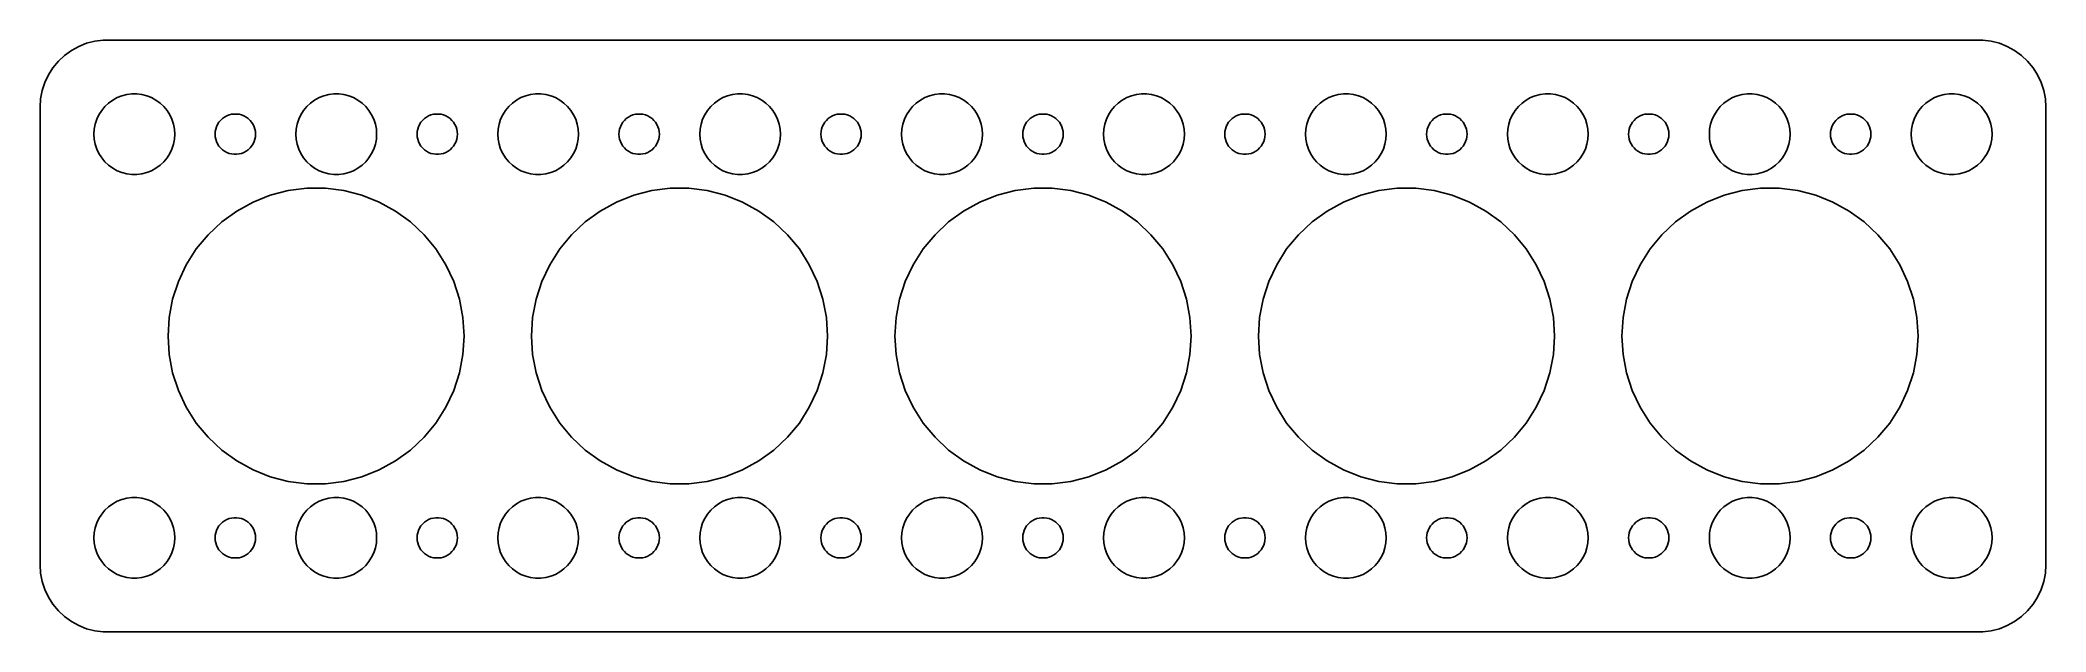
# Model space of a CAD drawing. Header units: metres. Extents: x -74 to 74, y 32 to 76.
import ezdxf

# ---------------------------------------------------------------- set-up
doc = ezdxf.new("R2010")
doc.units = ezdxf.units.M

msp = doc.modelspace()

# ---------------------------------------------------------------- linework, layer by layer
for p, q in [((-69.8139, 75.9901), (-70.4369, 75.9114)), ((69.8139, 75.9901), (-69.8139, 75.9901)), ((70.4369, 75.9114), (69.8139, 75.9901)), ((-72.6871, 74.8526), (-73.1448, 74.4227)), ((-72.1791, 75.2216), (-72.6871, 74.8526)), ((-71.6289, 75.5241), (-72.1791, 75.2216)), ((-71.0451, 75.7553), (-71.6289, 75.5241)), ((-70.4369, 75.9114), (-71.0451, 75.7553)), ((71.0451, 75.7553), (70.4369, 75.9114)), ((71.6289, 75.5241), (71.0451, 75.7553)), ((72.1791, 75.2216), (71.6289, 75.5241)), ((72.6871, 74.8526), (72.1791, 75.2216)), ((73.1448, 74.4227), (72.6871, 74.8526)), ((-73.8815, 73.4088), (-74.1489, 72.8406)), ((-73.5451, 73.9389), (-73.8815, 73.4088)), ((-73.1448, 74.4227), (-73.5451, 73.9389)), ((73.5451, 73.9389), (73.1448, 74.4227)), ((73.8815, 73.4088), (73.5451, 73.9389)), ((74.1489, 72.8406), (73.8815, 73.4088)), ((-74.4606, 71.6267), (-74.5, 71)), ((-74.3429, 72.2434), (-74.4606, 71.6267)), ((-74.1489, 72.8406), (-74.3429, 72.2434)), ((-69.4123, 71.3115), (-69.1075, 71.533)), ((-69.1075, 71.533), (-68.7773, 71.7145)), ((-68.7773, 71.7145), (-68.427, 71.8532)), ((-68.427, 71.8532), (-68.0621, 71.9469)), ((-68.0621, 71.9469), (-67.6884, 71.9941)), ((-67.6884, 71.9941), (-67.3116, 71.9941)), ((-67.3116, 71.9941), (-66.9379, 71.9469)), ((-66.9379, 71.9469), (-66.573, 71.8532)), ((-66.573, 71.8532), (-66.2227, 71.7145)), ((-66.2227, 71.7145), (-65.8925, 71.533)), ((-65.8925, 71.533), (-65.5877, 71.3115)), ((-54.4123, 71.3115), (-54.1075, 71.533)), ((-54.1075, 71.533), (-53.7773, 71.7145)), ((-53.7773, 71.7145), (-53.427, 71.8532)), ((-53.427, 71.8532), (-53.0621, 71.9469)), ((-53.0621, 71.9469), (-52.6884, 71.9941)), ((-52.6884, 71.9941), (-52.3116, 71.9941)), ((-52.3116, 71.9941), (-51.9379, 71.9469)), ((-51.9379, 71.9469), (-51.5729, 71.8532)), ((-51.5729, 71.8532), (-51.2227, 71.7145)), ((-51.2227, 71.7145), (-50.8925, 71.533)), ((-50.8925, 71.533), (-50.5877, 71.3115)), ((-39.4123, 71.3115), (-39.1075, 71.533)), ((-39.1075, 71.533), (-38.7773, 71.7145)), ((-38.7773, 71.7145), (-38.427, 71.8532)), ((-38.427, 71.8532), (-38.0621, 71.9469)), ((-38.0621, 71.9469), (-37.6884, 71.9941)), ((-37.6884, 71.9941), (-37.3116, 71.9941)), ((-37.3116, 71.9941), (-36.9379, 71.9469)), ((-36.9379, 71.9469), (-36.5729, 71.8532)), ((-36.5729, 71.8532), (-36.2227, 71.7145)), ((-36.2227, 71.7145), (-35.8925, 71.533)), ((-35.8925, 71.533), (-35.5877, 71.3115)), ((-24.4123, 71.3115), (-24.1075, 71.533)), ((-24.1075, 71.533), (-23.7773, 71.7145)), ((-23.7773, 71.7145), (-23.427, 71.8532)), ((-23.427, 71.8532), (-23.0621, 71.9469)), ((-23.0621, 71.9469), (-22.6884, 71.9941)), ((-22.6884, 71.9941), (-22.3116, 71.9941)), ((-22.3116, 71.9941), (-21.9379, 71.9469)), ((-21.9379, 71.9469), (-21.5729, 71.8532)), ((-21.5729, 71.8532), (-21.2227, 71.7145)), ((-21.2227, 71.7145), (-20.8925, 71.533)), ((-20.8925, 71.533), (-20.5877, 71.3115)), ((-9.41226, 71.3115), (-9.10747, 71.533)), ((-9.10747, 71.533), (-8.77733, 71.7145)), ((-8.77733, 71.7145), (-8.42705, 71.8532)), ((-8.42705, 71.8532), (-8.06213, 71.9469)), ((-8.06213, 71.9469), (-7.68837, 71.9941)), ((-7.68837, 71.9941), (-7.31161, 71.9941)), ((-7.31161, 71.9941), (-6.93785, 71.9469)), ((-6.93785, 71.9469), (-6.57294, 71.8532)), ((-6.57294, 71.8532), (-6.22266, 71.7145)), ((-6.22266, 71.7145), (-5.89252, 71.533)), ((-5.89252, 71.533), (-5.58772, 71.3115)), ((5.58772, 71.3115), (5.89252, 71.533)), ((5.89252, 71.533), (6.22266, 71.7145)), ((6.22266, 71.7145), (6.57294, 71.8532)), ((6.57294, 71.8532), (6.93785, 71.9469)), ((6.93785, 71.9469), (7.31161, 71.9941)), ((7.31161, 71.9941), (7.68837, 71.9941)), ((7.68837, 71.9941), (8.06213, 71.9469)), ((8.06213, 71.9469), (8.42705, 71.8532)), ((8.42705, 71.8532), (8.77733, 71.7145)), ((8.77733, 71.7145), (9.10747, 71.533)), ((9.10747, 71.533), (9.41226, 71.3115)), ((20.5877, 71.3115), (20.8925, 71.533)), ((20.8925, 71.533), (21.2227, 71.7145)), ((21.2227, 71.7145), (21.5729, 71.8532)), ((21.5729, 71.8532), (21.9379, 71.9469)), ((21.9379, 71.9469), (22.3116, 71.9941)), ((22.3116, 71.9941), (22.6884, 71.9941)), ((22.6884, 71.9941), (23.0621, 71.9469)), ((23.0621, 71.9469), (23.427, 71.8532)), ((23.427, 71.8532), (23.7773, 71.7145)), ((23.7773, 71.7145), (24.1075, 71.533)), ((24.1075, 71.533), (24.4123, 71.3115)), ((35.5877, 71.3115), (35.8925, 71.533)), ((35.8925, 71.533), (36.2227, 71.7145)), ((36.2227, 71.7145), (36.5729, 71.8532)), ((36.5729, 71.8532), (36.9379, 71.9469)), ((36.9379, 71.9469), (37.3116, 71.9941)), ((37.3116, 71.9941), (37.6884, 71.9941)), ((37.6884, 71.9941), (38.0621, 71.9469)), ((38.0621, 71.9469), (38.427, 71.8532)), ((38.427, 71.8532), (38.7773, 71.7145)), ((38.7773, 71.7145), (39.1075, 71.533)), ((39.1075, 71.533), (39.4123, 71.3115)), ((50.5877, 71.3115), (50.8925, 71.533)), ((50.8925, 71.533), (51.2227, 71.7145)), ((51.2227, 71.7145), (51.5729, 71.8532)), ((51.5729, 71.8532), (51.9379, 71.9469)), ((51.9379, 71.9469), (52.3116, 71.9941)), ((52.3116, 71.9941), (52.6884, 71.9941)), ((52.6884, 71.9941), (53.0621, 71.9469)), ((53.0621, 71.9469), (53.427, 71.8532)), ((53.427, 71.8532), (53.7773, 71.7145)), ((53.7773, 71.7145), (54.1075, 71.533)), ((54.1075, 71.533), (54.4123, 71.3115)), ((65.5877, 71.3115), (65.8925, 71.533)), ((65.8925, 71.533), (66.2227, 71.7145)), ((66.2227, 71.7145), (66.573, 71.8532)), ((66.573, 71.8532), (66.9379, 71.9469)), ((66.9379, 71.9469), (67.3116, 71.9941)), ((67.3116, 71.9941), (67.6884, 71.9941)), ((67.6884, 71.9941), (68.0621, 71.9469)), ((68.0621, 71.9469), (68.427, 71.8532)), ((68.427, 71.8532), (68.7773, 71.7145)), ((68.7773, 71.7145), (69.1075, 71.533)), ((69.1075, 71.533), (69.4123, 71.3115)), ((74.3429, 72.2434), (74.1489, 72.8406)), ((74.4606, 71.6267), (74.3429, 72.2434)), ((74.5, 71), (74.4606, 71.6267)), ((-74.5, 71), (-74.5, 37)), ((-70.4057, 69.7461), (-70.2893, 70.1044)), ((-70.2893, 70.1044), (-70.1289, 70.4453)), ((-70.1289, 70.4453), (-69.927, 70.7634)), ((-69.927, 70.7634), (-69.6869, 71.0536)), ((-69.6869, 71.0536), (-69.4123, 71.3115)), ((-65.5877, 71.3115), (-65.3131, 71.0536)), ((-65.3131, 71.0536), (-65.073, 70.7634)), ((-65.073, 70.7634), (-64.8711, 70.4453)), ((-64.8711, 70.4453), (-64.7107, 70.1044)), ((-64.7107, 70.1044), (-64.5943, 69.7461)), ((-61.0934, 70.0268), (-60.9561, 70.1558)), ((-60.9561, 70.1558), (-60.8037, 70.2665)), ((-60.8037, 70.2665), (-60.6387, 70.3572)), ((-60.6387, 70.3572), (-60.4635, 70.4266)), ((-60.4635, 70.4266), (-60.2811, 70.4734)), ((-60.2811, 70.4734), (-60.0942, 70.497)), ((-60.0942, 70.497), (-59.9058, 70.497)), ((-59.9058, 70.497), (-59.7189, 70.4734)), ((-59.7189, 70.4734), (-59.5365, 70.4266)), ((-59.5365, 70.4266), (-59.3613, 70.3572)), ((-59.3613, 70.3572), (-59.1963, 70.2665)), ((-59.1963, 70.2665), (-59.0439, 70.1558)), ((-59.0439, 70.1558), (-58.9065, 70.0268)), ((-55.4057, 69.7461), (-55.2893, 70.1044)), ((-55.2893, 70.1044), (-55.1289, 70.4453)), ((-55.1289, 70.4453), (-54.927, 70.7634)), ((-54.927, 70.7634), (-54.6869, 71.0536)), ((-54.6869, 71.0536), (-54.4123, 71.3115)), ((-50.5877, 71.3115), (-50.3131, 71.0536)), ((-50.3131, 71.0536), (-50.0729, 70.7634)), ((-50.0729, 70.7634), (-49.8711, 70.4453)), ((-49.8711, 70.4453), (-49.7107, 70.1044)), ((-49.7107, 70.1044), (-49.5942, 69.7461)), ((-46.0934, 70.0268), (-45.9561, 70.1558)), ((-45.9561, 70.1558), (-45.8037, 70.2665)), ((-45.8037, 70.2665), (-45.6387, 70.3572)), ((-45.6387, 70.3572), (-45.4635, 70.4266)), ((-45.4635, 70.4266), (-45.2811, 70.4734)), ((-45.2811, 70.4734), (-45.0942, 70.497)), ((-45.0942, 70.497), (-44.9058, 70.497)), ((-44.9058, 70.497), (-44.7189, 70.4734)), ((-44.7189, 70.4734), (-44.5365, 70.4266)), ((-44.5365, 70.4266), (-44.3613, 70.3572)), ((-44.3613, 70.3572), (-44.1963, 70.2665)), ((-44.1963, 70.2665), (-44.0439, 70.1558)), ((-44.0439, 70.1558), (-43.9065, 70.0268)), ((-40.4057, 69.7461), (-40.2893, 70.1044)), ((-40.2893, 70.1044), (-40.1289, 70.4453)), ((-40.1289, 70.4453), (-39.927, 70.7634)), ((-39.927, 70.7634), (-39.6869, 71.0536)), ((-39.6869, 71.0536), (-39.4123, 71.3115)), ((-35.5877, 71.3115), (-35.3131, 71.0536)), ((-35.3131, 71.0536), (-35.0729, 70.7634)), ((-35.0729, 70.7634), (-34.8711, 70.4453)), ((-34.8711, 70.4453), (-34.7107, 70.1044)), ((-34.7107, 70.1044), (-34.5942, 69.7461)), ((-31.0934, 70.0268), (-30.9561, 70.1558)), ((-30.9561, 70.1558), (-30.8037, 70.2665)), ((-30.8037, 70.2665), (-30.6387, 70.3572)), ((-30.6387, 70.3572), (-30.4635, 70.4266)), ((-30.4635, 70.4266), (-30.2811, 70.4734)), ((-30.2811, 70.4734), (-30.0942, 70.497)), ((-30.0942, 70.497), (-29.9058, 70.497)), ((-29.9058, 70.497), (-29.7189, 70.4734)), ((-29.7189, 70.4734), (-29.5365, 70.4266)), ((-29.5365, 70.4266), (-29.3613, 70.3572)), ((-29.3613, 70.3572), (-29.1963, 70.2665)), ((-29.1963, 70.2665), (-29.0439, 70.1558)), ((-29.0439, 70.1558), (-28.9065, 70.0268)), ((-25.4057, 69.7461), (-25.2893, 70.1044)), ((-25.2893, 70.1044), (-25.1289, 70.4453)), ((-25.1289, 70.4453), (-24.927, 70.7634)), ((-24.927, 70.7634), (-24.6869, 71.0536)), ((-24.6869, 71.0536), (-24.4123, 71.3115)), ((-20.5877, 71.3115), (-20.3131, 71.0536)), ((-20.3131, 71.0536), (-20.0729, 70.7634)), ((-20.0729, 70.7634), (-19.8711, 70.4453)), ((-19.8711, 70.4453), (-19.7107, 70.1044)), ((-19.7107, 70.1044), (-19.5942, 69.7461)), ((-16.0934, 70.0268), (-15.9561, 70.1558)), ((-15.9561, 70.1558), (-15.8037, 70.2665)), ((-15.8037, 70.2665), (-15.6387, 70.3572)), ((-15.6387, 70.3572), (-15.4635, 70.4266)), ((-15.4635, 70.4266), (-15.2811, 70.4734)), ((-15.2811, 70.4734), (-15.0942, 70.497)), ((-15.0942, 70.497), (-14.9058, 70.497)), ((-14.9058, 70.497), (-14.7189, 70.4734)), ((-14.7189, 70.4734), (-14.5365, 70.4266)), ((-14.5365, 70.4266), (-14.3613, 70.3572)), ((-14.3613, 70.3572), (-14.1963, 70.2665)), ((-14.1963, 70.2665), (-14.0439, 70.1558)), ((-14.0439, 70.1558), (-13.9065, 70.0268)), ((-10.4057, 69.7461), (-10.2893, 70.1044)), ((-10.2893, 70.1044), (-10.1289, 70.4453)), ((-10.1289, 70.4453), (-9.92705, 70.7634)), ((-9.92705, 70.7634), (-9.6869, 71.0536)), ((-9.6869, 71.0536), (-9.41226, 71.3115)), ((-5.58772, 71.3115), (-5.31308, 71.0536)), ((-5.31308, 71.0536), (-5.07294, 70.7634)), ((-5.07294, 70.7634), (-4.87108, 70.4453)), ((-4.87108, 70.4453), (-4.71066, 70.1044)), ((-4.71066, 70.1044), (-4.59424, 69.7461)), ((-1.09344, 70.0268), (-0.95613, 70.1558)), ((-0.95613, 70.1558), (-0.80373, 70.2665)), ((-0.80373, 70.2665), (-0.63866, 70.3572)), ((-0.63866, 70.3572), (-0.46352, 70.4266)), ((-0.46352, 70.4266), (-0.28107, 70.4734)), ((-0.28107, 70.4734), (-0.09418, 70.497)), ((-0.09418, 70.497), (0.09418, 70.497)), ((0.09418, 70.497), (0.28107, 70.4734)), ((0.28107, 70.4734), (0.46352, 70.4266)), ((0.46352, 70.4266), (0.63866, 70.3572)), ((0.63866, 70.3572), (0.80373, 70.2665)), ((0.80373, 70.2665), (0.95613, 70.1558)), ((0.95613, 70.1558), (1.09344, 70.0268)), ((4.59424, 69.7461), (4.71066, 70.1044)), ((4.71066, 70.1044), (4.87108, 70.4453)), ((4.87108, 70.4453), (5.07294, 70.7634)), ((5.07294, 70.7634), (5.31308, 71.0536)), ((5.31308, 71.0536), (5.58772, 71.3115)), ((9.41226, 71.3115), (9.6869, 71.0536)), ((9.6869, 71.0536), (9.92705, 70.7634)), ((9.92705, 70.7634), (10.1289, 70.4453)), ((10.1289, 70.4453), (10.2893, 70.1044)), ((10.2893, 70.1044), (10.4057, 69.7461)), ((13.9065, 70.0268), (14.0439, 70.1558)), ((14.0439, 70.1558), (14.1963, 70.2665)), ((14.1963, 70.2665), (14.3613, 70.3572)), ((14.3613, 70.3572), (14.5365, 70.4266)), ((14.5365, 70.4266), (14.7189, 70.4734)), ((14.7189, 70.4734), (14.9058, 70.497)), ((14.9058, 70.497), (15.0942, 70.497)), ((15.0942, 70.497), (15.2811, 70.4734)), ((15.2811, 70.4734), (15.4635, 70.4266)), ((15.4635, 70.4266), (15.6387, 70.3572)), ((15.6387, 70.3572), (15.8037, 70.2665)), ((15.8037, 70.2665), (15.9561, 70.1558)), ((15.9561, 70.1558), (16.0934, 70.0268)), ((19.5942, 69.7461), (19.7107, 70.1044)), ((19.7107, 70.1044), (19.8711, 70.4453)), ((19.8711, 70.4453), (20.0729, 70.7634)), ((20.0729, 70.7634), (20.3131, 71.0536)), ((20.3131, 71.0536), (20.5877, 71.3115)), ((24.4123, 71.3115), (24.6869, 71.0536)), ((24.6869, 71.0536), (24.927, 70.7634)), ((24.927, 70.7634), (25.1289, 70.4453)), ((25.1289, 70.4453), (25.2893, 70.1044)), ((25.2893, 70.1044), (25.4057, 69.7461)), ((28.9065, 70.0268), (29.0439, 70.1558)), ((29.0439, 70.1558), (29.1963, 70.2665)), ((29.1963, 70.2665), (29.3613, 70.3572)), ((29.3613, 70.3572), (29.5365, 70.4266)), ((29.5365, 70.4266), (29.7189, 70.4734)), ((29.7189, 70.4734), (29.9058, 70.497)), ((29.9058, 70.497), (30.0942, 70.497)), ((30.0942, 70.497), (30.2811, 70.4734)), ((30.2811, 70.4734), (30.4635, 70.4266)), ((30.4635, 70.4266), (30.6387, 70.3572)), ((30.6387, 70.3572), (30.8037, 70.2665)), ((30.8037, 70.2665), (30.9561, 70.1558)), ((30.9561, 70.1558), (31.0934, 70.0268)), ((34.5942, 69.7461), (34.7107, 70.1044)), ((34.7107, 70.1044), (34.8711, 70.4453)), ((34.8711, 70.4453), (35.0729, 70.7634)), ((35.0729, 70.7634), (35.3131, 71.0536)), ((35.3131, 71.0536), (35.5877, 71.3115)), ((39.4123, 71.3115), (39.6869, 71.0536)), ((39.6869, 71.0536), (39.927, 70.7634)), ((39.927, 70.7634), (40.1289, 70.4453)), ((40.1289, 70.4453), (40.2893, 70.1044)), ((40.2893, 70.1044), (40.4057, 69.7461)), ((43.9065, 70.0268), (44.0439, 70.1558)), ((44.0439, 70.1558), (44.1963, 70.2665)), ((44.1963, 70.2665), (44.3613, 70.3572)), ((44.3613, 70.3572), (44.5365, 70.4266)), ((44.5365, 70.4266), (44.7189, 70.4734)), ((44.7189, 70.4734), (44.9058, 70.497)), ((44.9058, 70.497), (45.0942, 70.497)), ((45.0942, 70.497), (45.2811, 70.4734)), ((45.2811, 70.4734), (45.4635, 70.4266)), ((45.4635, 70.4266), (45.6387, 70.3572)), ((45.6387, 70.3572), (45.8037, 70.2665)), ((45.8037, 70.2665), (45.9561, 70.1558)), ((45.9561, 70.1558), (46.0934, 70.0268)), ((49.5942, 69.7461), (49.7107, 70.1044)), ((49.7107, 70.1044), (49.8711, 70.4453)), ((49.8711, 70.4453), (50.0729, 70.7634)), ((50.0729, 70.7634), (50.3131, 71.0536)), ((50.3131, 71.0536), (50.5877, 71.3115)), ((54.4123, 71.3115), (54.6869, 71.0536)), ((54.6869, 71.0536), (54.927, 70.7634)), ((54.927, 70.7634), (55.1289, 70.4453)), ((55.1289, 70.4453), (55.2893, 70.1044)), ((55.2893, 70.1044), (55.4057, 69.7461)), ((58.9065, 70.0268), (59.0439, 70.1558)), ((59.0439, 70.1558), (59.1963, 70.2665)), ((59.1963, 70.2665), (59.3613, 70.3572)), ((59.3613, 70.3572), (59.5365, 70.4266)), ((59.5365, 70.4266), (59.7189, 70.4734)), ((59.7189, 70.4734), (59.9058, 70.497)), ((59.9058, 70.497), (60.0942, 70.497)), ((60.0942, 70.497), (60.2811, 70.4734)), ((60.2811, 70.4734), (60.4635, 70.4266)), ((60.4635, 70.4266), (60.6387, 70.3572)), ((60.6387, 70.3572), (60.8037, 70.2665)), ((60.8037, 70.2665), (60.9561, 70.1558)), ((60.9561, 70.1558), (61.0934, 70.0268)), ((64.5943, 69.7461), (64.7107, 70.1044)), ((64.7107, 70.1044), (64.8711, 70.4453)), ((64.8711, 70.4453), (65.073, 70.7634)), ((65.073, 70.7634), (65.3131, 71.0536)), ((65.3131, 71.0536), (65.5877, 71.3115)), ((69.4123, 71.3115), (69.6869, 71.0536)), ((69.6869, 71.0536), (69.927, 70.7634)), ((69.927, 70.7634), (70.1289, 70.4453)), ((70.1289, 70.4453), (70.2893, 70.1044)), ((70.2893, 70.1044), (70.4057, 69.7461)), ((74.5, 37), (74.5, 71)), ((-70.5, 69), (-70.4763, 69.376)), ((-70.4763, 68.624), (-70.5, 69)), ((-70.4763, 69.376), (-70.4057, 69.7461)), ((-70.4057, 68.2539), (-70.4763, 68.624)), ((-64.5943, 69.7461), (-64.5237, 69.376)), ((-64.5237, 68.624), (-64.5943, 68.2539)), ((-64.5237, 69.376), (-64.5, 69)), ((-64.5, 69), (-64.5237, 68.624)), ((-61.5, 69), (-61.4882, 69.188)), ((-61.4882, 68.812), (-61.5, 69)), ((-61.4882, 69.188), (-61.4529, 69.373)), ((-61.4529, 68.627), (-61.4882, 68.812)), ((-61.4529, 69.373), (-61.3947, 69.5522)), ((-61.3947, 68.4478), (-61.4529, 68.627)), ((-61.3947, 69.5522), (-61.3145, 69.7226)), ((-61.3145, 69.7226), (-61.2135, 69.8817)), ((-61.2135, 69.8817), (-61.0934, 70.0268)), ((-58.9065, 70.0268), (-58.7865, 69.8817)), ((-58.7865, 69.8817), (-58.6855, 69.7226)), ((-58.6855, 69.7226), (-58.6053, 69.5522)), ((-58.6053, 69.5522), (-58.5471, 69.373)), ((-58.5471, 68.627), (-58.6053, 68.4478)), ((-58.5471, 69.373), (-58.5118, 69.188)), ((-58.5118, 68.812), (-58.5471, 68.627)), ((-58.5118, 69.188), (-58.5, 69)), ((-58.5, 69), (-58.5118, 68.812)), ((-55.5, 69), (-55.4763, 69.376)), ((-55.4763, 68.624), (-55.5, 69)), ((-55.4763, 69.376), (-55.4057, 69.7461)), ((-55.4057, 68.2539), (-55.4763, 68.624)), ((-49.5942, 69.7461), (-49.5237, 69.376)), ((-49.5237, 68.624), (-49.5942, 68.2539)), ((-49.5237, 69.376), (-49.5, 69)), ((-49.5, 69), (-49.5237, 68.624)), ((-46.5, 69), (-46.4882, 69.188)), ((-46.4882, 68.812), (-46.5, 69)), ((-46.4882, 69.188), (-46.4529, 69.373)), ((-46.4529, 68.627), (-46.4882, 68.812)), ((-46.4529, 69.373), (-46.3947, 69.5522)), ((-46.3947, 68.4478), (-46.4529, 68.627)), ((-46.3947, 69.5522), (-46.3145, 69.7226)), ((-46.3145, 69.7226), (-46.2135, 69.8817)), ((-46.2135, 69.8817), (-46.0934, 70.0268)), ((-43.9065, 70.0268), (-43.7865, 69.8817)), ((-43.7865, 69.8817), (-43.6855, 69.7226)), ((-43.6855, 69.7226), (-43.6053, 69.5522)), ((-43.6053, 69.5522), (-43.5471, 69.373)), ((-43.5471, 68.627), (-43.6053, 68.4478)), ((-43.5471, 69.373), (-43.5118, 69.188)), ((-43.5118, 68.812), (-43.5471, 68.627)), ((-43.5118, 69.188), (-43.5, 69)), ((-43.5, 69), (-43.5118, 68.812)), ((-40.5, 69), (-40.4763, 69.376)), ((-40.4763, 68.624), (-40.5, 69)), ((-40.4763, 69.376), (-40.4057, 69.7461)), ((-40.4057, 68.2539), (-40.4763, 68.624)), ((-34.5942, 69.7461), (-34.5237, 69.376)), ((-34.5237, 68.624), (-34.5942, 68.2539)), ((-34.5237, 69.376), (-34.5, 69)), ((-34.5, 69), (-34.5237, 68.624)), ((-31.5, 69), (-31.4882, 69.188)), ((-31.4882, 68.812), (-31.5, 69)), ((-31.4882, 69.188), (-31.4529, 69.373)), ((-31.4529, 68.627), (-31.4882, 68.812)), ((-31.4529, 69.373), (-31.3947, 69.5522)), ((-31.3947, 68.4478), (-31.4529, 68.627)), ((-31.3947, 69.5522), (-31.3145, 69.7226)), ((-31.3145, 69.7226), (-31.2135, 69.8817)), ((-31.2135, 69.8817), (-31.0934, 70.0268)), ((-28.9065, 70.0268), (-28.7865, 69.8817)), ((-28.7865, 69.8817), (-28.6855, 69.7226)), ((-28.6855, 69.7226), (-28.6053, 69.5522)), ((-28.6053, 69.5522), (-28.5471, 69.373)), ((-28.5471, 68.627), (-28.6053, 68.4478)), ((-28.5471, 69.373), (-28.5118, 69.188)), ((-28.5118, 68.812), (-28.5471, 68.627)), ((-28.5118, 69.188), (-28.5, 69)), ((-28.5, 69), (-28.5118, 68.812)), ((-25.5, 69), (-25.4763, 69.376)), ((-25.4763, 68.624), (-25.5, 69)), ((-25.4763, 69.376), (-25.4057, 69.7461)), ((-25.4057, 68.2539), (-25.4763, 68.624)), ((-19.5942, 69.7461), (-19.5237, 69.376)), ((-19.5237, 68.624), (-19.5942, 68.2539)), ((-19.5237, 69.376), (-19.5, 69)), ((-19.5, 69), (-19.5237, 68.624)), ((-16.5, 69), (-16.4882, 69.188)), ((-16.4882, 68.812), (-16.5, 69)), ((-16.4882, 69.188), (-16.4529, 69.373)), ((-16.4529, 68.627), (-16.4882, 68.812)), ((-16.4529, 69.373), (-16.3947, 69.5522)), ((-16.3947, 68.4478), (-16.4529, 68.627)), ((-16.3947, 69.5522), (-16.3145, 69.7226)), ((-16.3145, 69.7226), (-16.2135, 69.8817)), ((-16.2135, 69.8817), (-16.0934, 70.0268)), ((-13.9065, 70.0268), (-13.7865, 69.8817)), ((-13.7865, 69.8817), (-13.6855, 69.7226)), ((-13.6855, 69.7226), (-13.6053, 69.5522)), ((-13.6053, 69.5522), (-13.5471, 69.373)), ((-13.5471, 68.627), (-13.6053, 68.4478)), ((-13.5471, 69.373), (-13.5118, 69.188)), ((-13.5118, 68.812), (-13.5471, 68.627)), ((-13.5118, 69.188), (-13.5, 69)), ((-13.5, 69), (-13.5118, 68.812)), ((-10.5, 69), (-10.4763, 69.376)), ((-10.4763, 68.624), (-10.5, 69)), ((-10.4763, 69.376), (-10.4057, 69.7461)), ((-10.4057, 68.2539), (-10.4763, 68.624)), ((-4.59424, 69.7461), (-4.52365, 69.376)), ((-4.52365, 68.624), (-4.59424, 68.2539)), ((-4.52365, 69.376), (-4.5, 69)), ((-4.5, 69), (-4.52365, 68.624)), ((-1.5, 69), (-1.48816, 69.188)), ((-1.48816, 68.812), (-1.5, 69)), ((-1.48816, 69.188), (-1.45287, 69.373)), ((-1.45287, 68.627), (-1.48816, 68.812)), ((-1.45287, 69.373), (-1.39465, 69.5522)), ((-1.39465, 68.4478), (-1.45287, 68.627)), ((-1.39465, 69.5522), (-1.31445, 69.7226)), ((-1.31445, 69.7226), (-1.21352, 69.8817)), ((-1.21352, 69.8817), (-1.09344, 70.0268)), ((1.09344, 70.0268), (1.21352, 69.8817)), ((1.21352, 69.8817), (1.31445, 69.7226)), ((1.31445, 69.7226), (1.39465, 69.5522)), ((1.39465, 69.5522), (1.45287, 69.373)), ((1.45287, 68.627), (1.39465, 68.4478)), ((1.45287, 69.373), (1.48816, 69.188)), ((1.48816, 68.812), (1.45287, 68.627)), ((1.48816, 69.188), (1.5, 69)), ((1.5, 69), (1.48816, 68.812)), ((4.5, 69), (4.52365, 69.376)), ((4.52365, 68.624), (4.5, 69)), ((4.52365, 69.376), (4.59424, 69.7461)), ((4.59424, 68.2539), (4.52365, 68.624)), ((10.4057, 69.7461), (10.4763, 69.376)), ((10.4763, 68.624), (10.4057, 68.2539)), ((10.4763, 69.376), (10.5, 69)), ((10.5, 69), (10.4763, 68.624)), ((13.5, 69), (13.5118, 69.188)), ((13.5118, 68.812), (13.5, 69)), ((13.5118, 69.188), (13.5471, 69.373)), ((13.5471, 68.627), (13.5118, 68.812)), ((13.5471, 69.373), (13.6053, 69.5522)), ((13.6053, 68.4478), (13.5471, 68.627)), ((13.6053, 69.5522), (13.6855, 69.7226)), ((13.6855, 69.7226), (13.7865, 69.8817)), ((13.7865, 69.8817), (13.9065, 70.0268)), ((16.0934, 70.0268), (16.2135, 69.8817)), ((16.2135, 69.8817), (16.3145, 69.7226)), ((16.3145, 69.7226), (16.3947, 69.5522)), ((16.3947, 69.5522), (16.4529, 69.373)), ((16.4529, 68.627), (16.3947, 68.4478)), ((16.4529, 69.373), (16.4882, 69.188)), ((16.4882, 68.812), (16.4529, 68.627)), ((16.4882, 69.188), (16.5, 69)), ((16.5, 69), (16.4882, 68.812)), ((19.5, 69), (19.5237, 69.376)), ((19.5237, 68.624), (19.5, 69)), ((19.5237, 69.376), (19.5942, 69.7461)), ((19.5942, 68.2539), (19.5237, 68.624)), ((25.4057, 69.7461), (25.4763, 69.376)), ((25.4763, 68.624), (25.4057, 68.2539)), ((25.4763, 69.376), (25.5, 69)), ((25.5, 69), (25.4763, 68.624)), ((28.5, 69), (28.5118, 69.188)), ((28.5118, 68.812), (28.5, 69)), ((28.5118, 69.188), (28.5471, 69.373)), ((28.5471, 68.627), (28.5118, 68.812)), ((28.5471, 69.373), (28.6053, 69.5522)), ((28.6053, 68.4478), (28.5471, 68.627)), ((28.6053, 69.5522), (28.6855, 69.7226)), ((28.6855, 69.7226), (28.7865, 69.8817)), ((28.7865, 69.8817), (28.9065, 70.0268)), ((31.0934, 70.0268), (31.2135, 69.8817)), ((31.2135, 69.8817), (31.3145, 69.7226)), ((31.3145, 69.7226), (31.3947, 69.5522)), ((31.3947, 69.5522), (31.4529, 69.373)), ((31.4529, 68.627), (31.3947, 68.4478)), ((31.4529, 69.373), (31.4882, 69.188)), ((31.4882, 68.812), (31.4529, 68.627)), ((31.4882, 69.188), (31.5, 69)), ((31.5, 69), (31.4882, 68.812)), ((34.5, 69), (34.5237, 69.376)), ((34.5237, 68.624), (34.5, 69)), ((34.5237, 69.376), (34.5942, 69.7461)), ((34.5942, 68.2539), (34.5237, 68.624)), ((40.4057, 69.7461), (40.4763, 69.376)), ((40.4763, 68.624), (40.4057, 68.2539)), ((40.4763, 69.376), (40.5, 69)), ((40.5, 69), (40.4763, 68.624)), ((43.5, 69), (43.5118, 69.188)), ((43.5118, 68.812), (43.5, 69)), ((43.5118, 69.188), (43.5471, 69.373)), ((43.5471, 68.627), (43.5118, 68.812)), ((43.5471, 69.373), (43.6053, 69.5522)), ((43.6053, 68.4478), (43.5471, 68.627)), ((43.6053, 69.5522), (43.6855, 69.7226)), ((43.6855, 69.7226), (43.7865, 69.8817)), ((43.7865, 69.8817), (43.9065, 70.0268)), ((46.0934, 70.0268), (46.2135, 69.8817)), ((46.2135, 69.8817), (46.3145, 69.7226)), ((46.3145, 69.7226), (46.3947, 69.5522)), ((46.3947, 69.5522), (46.4529, 69.373)), ((46.4529, 68.627), (46.3947, 68.4478)), ((46.4529, 69.373), (46.4882, 69.188)), ((46.4882, 68.812), (46.4529, 68.627)), ((46.4882, 69.188), (46.5, 69)), ((46.5, 69), (46.4882, 68.812)), ((49.5, 69), (49.5237, 69.376)), ((49.5237, 68.624), (49.5, 69)), ((49.5237, 69.376), (49.5942, 69.7461)), ((49.5942, 68.2539), (49.5237, 68.624)), ((55.4057, 69.7461), (55.4763, 69.376)), ((55.4763, 68.624), (55.4057, 68.2539)), ((55.4763, 69.376), (55.5, 69)), ((55.5, 69), (55.4763, 68.624)), ((58.5, 69), (58.5118, 69.188)), ((58.5118, 68.812), (58.5, 69)), ((58.5118, 69.188), (58.5471, 69.373)), ((58.5471, 68.627), (58.5118, 68.812)), ((58.5471, 69.373), (58.6053, 69.5522)), ((58.6053, 68.4478), (58.5471, 68.627)), ((58.6053, 69.5522), (58.6855, 69.7226)), ((58.6855, 69.7226), (58.7865, 69.8817)), ((58.7865, 69.8817), (58.9065, 70.0268)), ((61.0934, 70.0268), (61.2135, 69.8817)), ((61.2135, 69.8817), (61.3145, 69.7226)), ((61.3145, 69.7226), (61.3947, 69.5522)), ((61.3947, 69.5522), (61.4529, 69.373)), ((61.4529, 68.627), (61.3947, 68.4478)), ((61.4529, 69.373), (61.4882, 69.188)), ((61.4882, 68.812), (61.4529, 68.627)), ((61.4882, 69.188), (61.5, 69)), ((61.5, 69), (61.4882, 68.812)), ((64.5, 69), (64.5237, 69.376)), ((64.5237, 68.624), (64.5, 69)), ((64.5237, 69.376), (64.5943, 69.7461)), ((64.5943, 68.2539), (64.5237, 68.624)), ((70.4057, 69.7461), (70.4763, 69.376)), ((70.4763, 68.624), (70.4057, 68.2539)), ((70.4763, 69.376), (70.5, 69)), ((70.5, 69), (70.4763, 68.624)), ((-70.2893, 67.8956), (-70.4057, 68.2539)), ((-70.1289, 67.5547), (-70.2893, 67.8956)), ((-69.927, 67.2366), (-70.1289, 67.5547)), ((-69.6869, 66.9464), (-69.927, 67.2366)), ((-65.073, 67.2366), (-65.3131, 66.9464)), ((-64.8711, 67.5547), (-65.073, 67.2366)), ((-64.7107, 67.8956), (-64.8711, 67.5547)), ((-64.5943, 68.2539), (-64.7107, 67.8956)), ((-61.3145, 68.2774), (-61.3947, 68.4478)), ((-61.2135, 68.1183), (-61.3145, 68.2774)), ((-61.0934, 67.9732), (-61.2135, 68.1183)), ((-60.9561, 67.8442), (-61.0934, 67.9732)), ((-60.8037, 67.7335), (-60.9561, 67.8442)), ((-60.6387, 67.6427), (-60.8037, 67.7335)), ((-60.4635, 67.5734), (-60.6387, 67.6427)), ((-60.2811, 67.5266), (-60.4635, 67.5734)), ((-60.0942, 67.5029), (-60.2811, 67.5266)), ((-59.9058, 67.5029), (-60.0942, 67.5029)), ((-59.7189, 67.5266), (-59.9058, 67.5029)), ((-59.5365, 67.5734), (-59.7189, 67.5266)), ((-59.3613, 67.6427), (-59.5365, 67.5734)), ((-59.1963, 67.7335), (-59.3613, 67.6427)), ((-59.0439, 67.8442), (-59.1963, 67.7335)), ((-58.9065, 67.9732), (-59.0439, 67.8442)), ((-58.7865, 68.1183), (-58.9065, 67.9732)), ((-58.6855, 68.2774), (-58.7865, 68.1183)), ((-58.6053, 68.4478), (-58.6855, 68.2774)), ((-55.2893, 67.8956), (-55.4057, 68.2539)), ((-55.1289, 67.5547), (-55.2893, 67.8956)), ((-54.927, 67.2366), (-55.1289, 67.5547)), ((-54.6869, 66.9464), (-54.927, 67.2366)), ((-50.0729, 67.2366), (-50.3131, 66.9464)), ((-49.8711, 67.5547), (-50.0729, 67.2366)), ((-49.7107, 67.8956), (-49.8711, 67.5547)), ((-49.5942, 68.2539), (-49.7107, 67.8956)), ((-46.3145, 68.2774), (-46.3947, 68.4478)), ((-46.2135, 68.1183), (-46.3145, 68.2774)), ((-46.0934, 67.9732), (-46.2135, 68.1183)), ((-45.9561, 67.8442), (-46.0934, 67.9732)), ((-45.8037, 67.7335), (-45.9561, 67.8442)), ((-45.6387, 67.6427), (-45.8037, 67.7335)), ((-45.4635, 67.5734), (-45.6387, 67.6427)), ((-45.2811, 67.5266), (-45.4635, 67.5734)), ((-45.0942, 67.5029), (-45.2811, 67.5266)), ((-44.9058, 67.5029), (-45.0942, 67.5029)), ((-44.7189, 67.5266), (-44.9058, 67.5029)), ((-44.5365, 67.5734), (-44.7189, 67.5266)), ((-44.3613, 67.6427), (-44.5365, 67.5734)), ((-44.1963, 67.7335), (-44.3613, 67.6427)), ((-44.0439, 67.8442), (-44.1963, 67.7335)), ((-43.9065, 67.9732), (-44.0439, 67.8442)), ((-43.7865, 68.1183), (-43.9065, 67.9732)), ((-43.6855, 68.2774), (-43.7865, 68.1183)), ((-43.6053, 68.4478), (-43.6855, 68.2774)), ((-40.2893, 67.8956), (-40.4057, 68.2539)), ((-40.1289, 67.5547), (-40.2893, 67.8956)), ((-39.927, 67.2366), (-40.1289, 67.5547)), ((-39.6869, 66.9464), (-39.927, 67.2366)), ((-35.0729, 67.2366), (-35.3131, 66.9464)), ((-34.8711, 67.5547), (-35.0729, 67.2366)), ((-34.7107, 67.8956), (-34.8711, 67.5547)), ((-34.5942, 68.2539), (-34.7107, 67.8956)), ((-31.3145, 68.2774), (-31.3947, 68.4478)), ((-31.2135, 68.1183), (-31.3145, 68.2774)), ((-31.0934, 67.9732), (-31.2135, 68.1183)), ((-30.9561, 67.8442), (-31.0934, 67.9732)), ((-30.8037, 67.7335), (-30.9561, 67.8442)), ((-30.6387, 67.6427), (-30.8037, 67.7335)), ((-30.4635, 67.5734), (-30.6387, 67.6427)), ((-30.2811, 67.5266), (-30.4635, 67.5734)), ((-30.0942, 67.5029), (-30.2811, 67.5266)), ((-29.9058, 67.5029), (-30.0942, 67.5029)), ((-29.7189, 67.5266), (-29.9058, 67.5029)), ((-29.5365, 67.5734), (-29.7189, 67.5266)), ((-29.3613, 67.6427), (-29.5365, 67.5734)), ((-29.1963, 67.7335), (-29.3613, 67.6427)), ((-29.0439, 67.8442), (-29.1963, 67.7335)), ((-28.9065, 67.9732), (-29.0439, 67.8442)), ((-28.7865, 68.1183), (-28.9065, 67.9732)), ((-28.6855, 68.2774), (-28.7865, 68.1183)), ((-28.6053, 68.4478), (-28.6855, 68.2774)), ((-25.2893, 67.8956), (-25.4057, 68.2539)), ((-25.1289, 67.5547), (-25.2893, 67.8956)), ((-24.927, 67.2366), (-25.1289, 67.5547)), ((-24.6869, 66.9464), (-24.927, 67.2366)), ((-20.0729, 67.2366), (-20.3131, 66.9464)), ((-19.8711, 67.5547), (-20.0729, 67.2366)), ((-19.7107, 67.8956), (-19.8711, 67.5547)), ((-19.5942, 68.2539), (-19.7107, 67.8956)), ((-16.3145, 68.2774), (-16.3947, 68.4478)), ((-16.2135, 68.1183), (-16.3145, 68.2774)), ((-16.0934, 67.9732), (-16.2135, 68.1183)), ((-15.9561, 67.8442), (-16.0934, 67.9732)), ((-15.8037, 67.7335), (-15.9561, 67.8442)), ((-15.6387, 67.6427), (-15.8037, 67.7335)), ((-15.4635, 67.5734), (-15.6387, 67.6427)), ((-15.2811, 67.5266), (-15.4635, 67.5734)), ((-15.0942, 67.5029), (-15.2811, 67.5266)), ((-14.9058, 67.5029), (-15.0942, 67.5029)), ((-14.7189, 67.5266), (-14.9058, 67.5029)), ((-14.5365, 67.5734), (-14.7189, 67.5266)), ((-14.3613, 67.6427), (-14.5365, 67.5734)), ((-14.1963, 67.7335), (-14.3613, 67.6427)), ((-14.0439, 67.8442), (-14.1963, 67.7335)), ((-13.9065, 67.9732), (-14.0439, 67.8442)), ((-13.7865, 68.1183), (-13.9065, 67.9732)), ((-13.6855, 68.2774), (-13.7865, 68.1183)), ((-13.6053, 68.4478), (-13.6855, 68.2774)), ((-10.2893, 67.8956), (-10.4057, 68.2539)), ((-10.1289, 67.5547), (-10.2893, 67.8956)), ((-9.92705, 67.2366), (-10.1289, 67.5547)), ((-9.6869, 66.9464), (-9.92705, 67.2366)), ((-5.07294, 67.2366), (-5.31308, 66.9464)), ((-4.87108, 67.5547), (-5.07294, 67.2366)), ((-4.71066, 67.8956), (-4.87108, 67.5547)), ((-4.59424, 68.2539), (-4.71066, 67.8956)), ((-1.31445, 68.2774), (-1.39465, 68.4478)), ((-1.21352, 68.1183), (-1.31445, 68.2774)), ((-1.09344, 67.9732), (-1.21352, 68.1183)), ((-0.95613, 67.8442), (-1.09344, 67.9732)), ((-0.80373, 67.7335), (-0.95613, 67.8442)), ((-0.63866, 67.6427), (-0.80373, 67.7335)), ((-0.46352, 67.5734), (-0.63866, 67.6427)), ((-0.28107, 67.5266), (-0.46352, 67.5734)), ((-0.09418, 67.5029), (-0.28107, 67.5266)), ((0.09418, 67.5029), (-0.09418, 67.5029)), ((0.28107, 67.5266), (0.09418, 67.5029)), ((0.46352, 67.5734), (0.28107, 67.5266)), ((0.63866, 67.6427), (0.46352, 67.5734)), ((0.80373, 67.7335), (0.63866, 67.6427)), ((0.95613, 67.8442), (0.80373, 67.7335)), ((1.09344, 67.9732), (0.95613, 67.8442)), ((1.21352, 68.1183), (1.09344, 67.9732)), ((1.31445, 68.2774), (1.21352, 68.1183)), ((1.39465, 68.4478), (1.31445, 68.2774)), ((4.71066, 67.8956), (4.59424, 68.2539)), ((4.87108, 67.5547), (4.71066, 67.8956)), ((5.07294, 67.2366), (4.87108, 67.5547)), ((5.31308, 66.9464), (5.07294, 67.2366)), ((9.92705, 67.2366), (9.6869, 66.9464)), ((10.1289, 67.5547), (9.92705, 67.2366)), ((10.2893, 67.8956), (10.1289, 67.5547)), ((10.4057, 68.2539), (10.2893, 67.8956)), ((13.6855, 68.2774), (13.6053, 68.4478)), ((13.7865, 68.1183), (13.6855, 68.2774)), ((13.9065, 67.9732), (13.7865, 68.1183)), ((14.0439, 67.8442), (13.9065, 67.9732)), ((14.1963, 67.7335), (14.0439, 67.8442)), ((14.3613, 67.6427), (14.1963, 67.7335)), ((14.5365, 67.5734), (14.3613, 67.6427)), ((14.7189, 67.5266), (14.5365, 67.5734)), ((14.9058, 67.5029), (14.7189, 67.5266)), ((15.0942, 67.5029), (14.9058, 67.5029)), ((15.2811, 67.5266), (15.0942, 67.5029)), ((15.4635, 67.5734), (15.2811, 67.5266)), ((15.6387, 67.6427), (15.4635, 67.5734)), ((15.8037, 67.7335), (15.6387, 67.6427)), ((15.9561, 67.8442), (15.8037, 67.7335)), ((16.0934, 67.9732), (15.9561, 67.8442)), ((16.2135, 68.1183), (16.0934, 67.9732)), ((16.3145, 68.2774), (16.2135, 68.1183)), ((16.3947, 68.4478), (16.3145, 68.2774)), ((19.7107, 67.8956), (19.5942, 68.2539)), ((19.8711, 67.5547), (19.7107, 67.8956)), ((20.0729, 67.2366), (19.8711, 67.5547)), ((20.3131, 66.9464), (20.0729, 67.2366)), ((24.927, 67.2366), (24.6869, 66.9464)), ((25.1289, 67.5547), (24.927, 67.2366)), ((25.2893, 67.8956), (25.1289, 67.5547)), ((25.4057, 68.2539), (25.2893, 67.8956)), ((28.6855, 68.2774), (28.6053, 68.4478)), ((28.7865, 68.1183), (28.6855, 68.2774)), ((28.9065, 67.9732), (28.7865, 68.1183)), ((29.0439, 67.8442), (28.9065, 67.9732)), ((29.1963, 67.7335), (29.0439, 67.8442)), ((29.3613, 67.6427), (29.1963, 67.7335)), ((29.5365, 67.5734), (29.3613, 67.6427)), ((29.7189, 67.5266), (29.5365, 67.5734)), ((29.9058, 67.5029), (29.7189, 67.5266)), ((30.0942, 67.5029), (29.9058, 67.5029)), ((30.2811, 67.5266), (30.0942, 67.5029)), ((30.4635, 67.5734), (30.2811, 67.5266)), ((30.6387, 67.6427), (30.4635, 67.5734)), ((30.8037, 67.7335), (30.6387, 67.6427)), ((30.9561, 67.8442), (30.8037, 67.7335)), ((31.0934, 67.9732), (30.9561, 67.8442)), ((31.2135, 68.1183), (31.0934, 67.9732)), ((31.3145, 68.2774), (31.2135, 68.1183)), ((31.3947, 68.4478), (31.3145, 68.2774)), ((34.7107, 67.8956), (34.5942, 68.2539)), ((34.8711, 67.5547), (34.7107, 67.8956)), ((35.0729, 67.2366), (34.8711, 67.5547)), ((35.3131, 66.9464), (35.0729, 67.2366)), ((39.927, 67.2366), (39.6869, 66.9464)), ((40.1289, 67.5547), (39.927, 67.2366)), ((40.2893, 67.8956), (40.1289, 67.5547)), ((40.4057, 68.2539), (40.2893, 67.8956)), ((43.6855, 68.2774), (43.6053, 68.4478)), ((43.7865, 68.1183), (43.6855, 68.2774)), ((43.9065, 67.9732), (43.7865, 68.1183)), ((44.0439, 67.8442), (43.9065, 67.9732)), ((44.1963, 67.7335), (44.0439, 67.8442)), ((44.3613, 67.6427), (44.1963, 67.7335)), ((44.5365, 67.5734), (44.3613, 67.6427)), ((44.7189, 67.5266), (44.5365, 67.5734)), ((44.9058, 67.5029), (44.7189, 67.5266)), ((45.0942, 67.5029), (44.9058, 67.5029)), ((45.2811, 67.5266), (45.0942, 67.5029)), ((45.4635, 67.5734), (45.2811, 67.5266)), ((45.6387, 67.6427), (45.4635, 67.5734)), ((45.8037, 67.7335), (45.6387, 67.6427)), ((45.9561, 67.8442), (45.8037, 67.7335)), ((46.0934, 67.9732), (45.9561, 67.8442)), ((46.2135, 68.1183), (46.0934, 67.9732)), ((46.3145, 68.2774), (46.2135, 68.1183)), ((46.3947, 68.4478), (46.3145, 68.2774)), ((49.7107, 67.8956), (49.5942, 68.2539)), ((49.8711, 67.5547), (49.7107, 67.8956)), ((50.0729, 67.2366), (49.8711, 67.5547)), ((50.3131, 66.9464), (50.0729, 67.2366)), ((54.927, 67.2366), (54.6869, 66.9464)), ((55.1289, 67.5547), (54.927, 67.2366)), ((55.2893, 67.8956), (55.1289, 67.5547)), ((55.4057, 68.2539), (55.2893, 67.8956)), ((58.6855, 68.2774), (58.6053, 68.4478)), ((58.7865, 68.1183), (58.6855, 68.2774)), ((58.9065, 67.9732), (58.7865, 68.1183)), ((59.0439, 67.8442), (58.9065, 67.9732)), ((59.1963, 67.7335), (59.0439, 67.8442)), ((59.3613, 67.6427), (59.1963, 67.7335)), ((59.5365, 67.5734), (59.3613, 67.6427)), ((59.7189, 67.5266), (59.5365, 67.5734)), ((59.9058, 67.5029), (59.7189, 67.5266)), ((60.0942, 67.5029), (59.9058, 67.5029)), ((60.2811, 67.5266), (60.0942, 67.5029)), ((60.4635, 67.5734), (60.2811, 67.5266)), ((60.6387, 67.6427), (60.4635, 67.5734)), ((60.8037, 67.7335), (60.6387, 67.6427)), ((60.9561, 67.8442), (60.8037, 67.7335)), ((61.0934, 67.9732), (60.9561, 67.8442)), ((61.2135, 68.1183), (61.0934, 67.9732)), ((61.3145, 68.2774), (61.2135, 68.1183)), ((61.3947, 68.4478), (61.3145, 68.2774)), ((64.7107, 67.8956), (64.5943, 68.2539)), ((64.8711, 67.5547), (64.7107, 67.8956)), ((65.073, 67.2366), (64.8711, 67.5547)), ((65.3131, 66.9464), (65.073, 67.2366)), ((69.927, 67.2366), (69.6869, 66.9464)), ((70.1289, 67.5547), (69.927, 67.2366)), ((70.2893, 67.8956), (70.1289, 67.5547)), ((70.4057, 68.2539), (70.2893, 67.8956)), ((-69.4123, 66.6884), (-69.6869, 66.9464)), ((-69.1075, 66.467), (-69.4123, 66.6884)), ((-68.7773, 66.2855), (-69.1075, 66.467)), ((-68.427, 66.1468), (-68.7773, 66.2855)), ((-68.0621, 66.0531), (-68.427, 66.1468)), ((-67.6884, 66.0059), (-68.0621, 66.0531)), ((-67.3116, 66.0059), (-67.6884, 66.0059)), ((-66.9379, 66.0531), (-67.3116, 66.0059)), ((-66.573, 66.1468), (-66.9379, 66.0531)), ((-66.2227, 66.2855), (-66.573, 66.1468)), ((-65.8925, 66.467), (-66.2227, 66.2855)), ((-65.5877, 66.6884), (-65.8925, 66.467)), ((-65.3131, 66.9464), (-65.5877, 66.6884)), ((-54.4123, 66.6884), (-54.6869, 66.9464)), ((-54.1075, 66.467), (-54.4123, 66.6884)), ((-53.7773, 66.2855), (-54.1075, 66.467)), ((-53.427, 66.1468), (-53.7773, 66.2855)), ((-53.0621, 66.0531), (-53.427, 66.1468)), ((-52.6884, 66.0059), (-53.0621, 66.0531)), ((-52.3116, 66.0059), (-52.6884, 66.0059)), ((-51.9379, 66.0531), (-52.3116, 66.0059)), ((-51.5729, 66.1468), (-51.9379, 66.0531)), ((-51.2227, 66.2855), (-51.5729, 66.1468)), ((-50.8925, 66.467), (-51.2227, 66.2855)), ((-50.5877, 66.6884), (-50.8925, 66.467)), ((-50.3131, 66.9464), (-50.5877, 66.6884)), ((-39.4123, 66.6884), (-39.6869, 66.9464)), ((-39.1075, 66.467), (-39.4123, 66.6884)), ((-38.7773, 66.2855), (-39.1075, 66.467)), ((-38.427, 66.1468), (-38.7773, 66.2855)), ((-38.0621, 66.0531), (-38.427, 66.1468)), ((-37.6884, 66.0059), (-38.0621, 66.0531)), ((-37.3116, 66.0059), (-37.6884, 66.0059)), ((-36.9379, 66.0531), (-37.3116, 66.0059)), ((-36.5729, 66.1468), (-36.9379, 66.0531)), ((-36.2227, 66.2855), (-36.5729, 66.1468)), ((-35.8925, 66.467), (-36.2227, 66.2855)), ((-35.5877, 66.6884), (-35.8925, 66.467)), ((-35.3131, 66.9464), (-35.5877, 66.6884)), ((-24.4123, 66.6884), (-24.6869, 66.9464)), ((-24.1075, 66.467), (-24.4123, 66.6884)), ((-23.7773, 66.2855), (-24.1075, 66.467)), ((-23.427, 66.1468), (-23.7773, 66.2855)), ((-23.0621, 66.0531), (-23.427, 66.1468)), ((-22.6884, 66.0059), (-23.0621, 66.0531)), ((-22.3116, 66.0059), (-22.6884, 66.0059)), ((-21.9379, 66.0531), (-22.3116, 66.0059)), ((-21.5729, 66.1468), (-21.9379, 66.0531)), ((-21.2227, 66.2855), (-21.5729, 66.1468)), ((-20.8925, 66.467), (-21.2227, 66.2855)), ((-20.5877, 66.6884), (-20.8925, 66.467)), ((-20.3131, 66.9464), (-20.5877, 66.6884)), ((-9.41226, 66.6884), (-9.6869, 66.9464)), ((-9.10747, 66.467), (-9.41226, 66.6884)), ((-8.77733, 66.2855), (-9.10747, 66.467)), ((-8.42705, 66.1468), (-8.77733, 66.2855)), ((-8.06213, 66.0531), (-8.42705, 66.1468)), ((-7.68837, 66.0059), (-8.06213, 66.0531)), ((-7.31161, 66.0059), (-7.68837, 66.0059)), ((-6.93785, 66.0531), (-7.31161, 66.0059)), ((-6.57294, 66.1468), (-6.93785, 66.0531)), ((-6.22266, 66.2855), (-6.57294, 66.1468)), ((-5.89252, 66.467), (-6.22266, 66.2855)), ((-5.58772, 66.6884), (-5.89252, 66.467)), ((-5.31308, 66.9464), (-5.58772, 66.6884)), ((5.58772, 66.6884), (5.31308, 66.9464)), ((5.89252, 66.467), (5.58772, 66.6884)), ((6.22266, 66.2855), (5.89252, 66.467)), ((6.57294, 66.1468), (6.22266, 66.2855)), ((6.93785, 66.0531), (6.57294, 66.1468)), ((7.31161, 66.0059), (6.93785, 66.0531)), ((7.68837, 66.0059), (7.31161, 66.0059)), ((8.06213, 66.0531), (7.68837, 66.0059)), ((8.42705, 66.1468), (8.06213, 66.0531)), ((8.77733, 66.2855), (8.42705, 66.1468)), ((9.10747, 66.467), (8.77733, 66.2855)), ((9.41226, 66.6884), (9.10747, 66.467)), ((9.6869, 66.9464), (9.41226, 66.6884)), ((20.5877, 66.6884), (20.3131, 66.9464)), ((20.8925, 66.467), (20.5877, 66.6884)), ((21.2227, 66.2855), (20.8925, 66.467)), ((21.5729, 66.1468), (21.2227, 66.2855)), ((21.9379, 66.0531), (21.5729, 66.1468)), ((22.3116, 66.0059), (21.9379, 66.0531)), ((22.6884, 66.0059), (22.3116, 66.0059)), ((23.0621, 66.0531), (22.6884, 66.0059)), ((23.427, 66.1468), (23.0621, 66.0531)), ((23.7773, 66.2855), (23.427, 66.1468)), ((24.1075, 66.467), (23.7773, 66.2855)), ((24.4123, 66.6884), (24.1075, 66.467)), ((24.6869, 66.9464), (24.4123, 66.6884)), ((35.5877, 66.6884), (35.3131, 66.9464)), ((35.8925, 66.467), (35.5877, 66.6884)), ((36.2227, 66.2855), (35.8925, 66.467)), ((36.5729, 66.1468), (36.2227, 66.2855)), ((36.9379, 66.0531), (36.5729, 66.1468)), ((37.3116, 66.0059), (36.9379, 66.0531)), ((37.6884, 66.0059), (37.3116, 66.0059)), ((38.0621, 66.0531), (37.6884, 66.0059)), ((38.427, 66.1468), (38.0621, 66.0531)), ((38.7773, 66.2855), (38.427, 66.1468)), ((39.1075, 66.467), (38.7773, 66.2855)), ((39.4123, 66.6884), (39.1075, 66.467)), ((39.6869, 66.9464), (39.4123, 66.6884)), ((50.5877, 66.6884), (50.3131, 66.9464)), ((50.8925, 66.467), (50.5877, 66.6884)), ((51.2227, 66.2855), (50.8925, 66.467)), ((51.5729, 66.1468), (51.2227, 66.2855)), ((51.9379, 66.0531), (51.5729, 66.1468)), ((52.3116, 66.0059), (51.9379, 66.0531)), ((52.6884, 66.0059), (52.3116, 66.0059)), ((53.0621, 66.0531), (52.6884, 66.0059)), ((53.427, 66.1468), (53.0621, 66.0531)), ((53.7773, 66.2855), (53.427, 66.1468)), ((54.1075, 66.467), (53.7773, 66.2855)), ((54.4123, 66.6884), (54.1075, 66.467)), ((54.6869, 66.9464), (54.4123, 66.6884)), ((65.5877, 66.6884), (65.3131, 66.9464)), ((65.8925, 66.467), (65.5877, 66.6884)), ((66.2227, 66.2855), (65.8925, 66.467)), ((66.573, 66.1468), (66.2227, 66.2855)), ((66.9379, 66.0531), (66.573, 66.1468)), ((67.3116, 66.0059), (66.9379, 66.0531)), ((67.6884, 66.0059), (67.3116, 66.0059)), ((68.0621, 66.0531), (67.6884, 66.0059)), ((68.427, 66.1468), (68.0621, 66.0531)), ((68.7773, 66.2855), (68.427, 66.1468)), ((69.1075, 66.467), (68.7773, 66.2855)), ((69.4123, 66.6884), (69.1075, 66.467)), ((69.6869, 66.9464), (69.4123, 66.6884)), ((-58.6836, 63.9531), (-57.3992, 64.4616)), ((-57.3992, 64.4616), (-56.0612, 64.8051)), ((-56.0612, 64.8051), (-54.6907, 64.9783)), ((-54.6907, 64.9783), (-53.3093, 64.9783)), ((-53.3093, 64.9783), (-51.9388, 64.8051)), ((-51.9388, 64.8051), (-50.6008, 64.4616)), ((-50.6008, 64.4616), (-49.3164, 63.9531)), ((-31.6836, 63.9531), (-30.3992, 64.4616)), ((-30.3992, 64.4616), (-29.0612, 64.8051)), ((-29.0612, 64.8051), (-27.6907, 64.9783)), ((-27.6907, 64.9783), (-26.3093, 64.9783)), ((-26.3093, 64.9783), (-24.9388, 64.8051)), ((-24.9388, 64.8051), (-23.6008, 64.4616)), ((-23.6008, 64.4616), (-22.3164, 63.9531)), ((-4.68356, 63.9531), (-3.39919, 64.4616)), ((-3.39919, 64.4616), (-2.06119, 64.8051)), ((-2.06119, 64.8051), (-0.69069, 64.9783)), ((-0.69069, 64.9783), (0.69069, 64.9783)), ((0.69069, 64.9783), (2.06119, 64.8051)), ((2.06119, 64.8051), (3.39919, 64.4616)), ((3.39919, 64.4616), (4.68356, 63.9531)), ((22.3164, 63.9531), (23.6008, 64.4616)), ((23.6008, 64.4616), (24.9388, 64.8051)), ((24.9388, 64.8051), (26.3093, 64.9783)), ((26.3093, 64.9783), (27.6907, 64.9783)), ((27.6907, 64.9783), (29.0612, 64.8051)), ((29.0612, 64.8051), (30.3992, 64.4616)), ((30.3992, 64.4616), (31.6836, 63.9531)), ((49.3164, 63.9531), (50.6008, 64.4616)), ((50.6008, 64.4616), (51.9388, 64.8051)), ((51.9388, 64.8051), (53.3093, 64.9783)), ((53.3093, 64.9783), (54.6907, 64.9783)), ((54.6907, 64.9783), (56.0612, 64.8051)), ((56.0612, 64.8051), (57.3992, 64.4616)), ((57.3992, 64.4616), (58.6836, 63.9531)), ((-61.0117, 62.4756), (-59.8941, 63.2876)), ((-59.8941, 63.2876), (-58.6836, 63.9531)), ((-49.3164, 63.9531), (-48.1059, 63.2876)), ((-48.1059, 63.2876), (-46.9883, 62.4756)), ((-34.0117, 62.4756), (-32.8941, 63.2876)), ((-32.8941, 63.2876), (-31.6836, 63.9531)), ((-22.3164, 63.9531), (-21.1059, 63.2876)), ((-21.1059, 63.2876), (-19.9883, 62.4756)), ((-7.01166, 62.4756), (-5.89409, 63.2876)), ((-5.89409, 63.2876), (-4.68356, 63.9531)), ((4.68356, 63.9531), (5.89409, 63.2876)), ((5.89409, 63.2876), (7.01166, 62.4756)), ((19.9883, 62.4756), (21.1059, 63.2876)), ((21.1059, 63.2876), (22.3164, 63.9531)), ((31.6836, 63.9531), (32.8941, 63.2876)), ((32.8941, 63.2876), (34.0117, 62.4756)), ((46.9883, 62.4756), (48.1059, 63.2876)), ((48.1059, 63.2876), (49.3164, 63.9531)), ((58.6836, 63.9531), (59.8941, 63.2876)), ((59.8941, 63.2876), (61.0117, 62.4756)), ((-62.8992, 60.4656), (-62.0186, 61.53)), ((-62.0186, 61.53), (-61.0117, 62.4756)), ((-46.9883, 62.4756), (-45.9813, 61.53)), ((-45.9813, 61.53), (-45.1008, 60.4656)), ((-35.8992, 60.4656), (-35.0186, 61.53)), ((-35.0186, 61.53), (-34.0117, 62.4756)), ((-19.9883, 62.4756), (-18.9813, 61.53)), ((-18.9813, 61.53), (-18.1008, 60.4656)), ((-8.89919, 60.4656), (-8.01865, 61.53)), ((-8.01865, 61.53), (-7.01166, 62.4756)), ((7.01166, 62.4756), (8.01865, 61.53)), ((8.01865, 61.53), (8.89919, 60.4656)), ((18.1008, 60.4656), (18.9813, 61.53)), ((18.9813, 61.53), (19.9883, 62.4756)), ((34.0117, 62.4756), (35.0186, 61.53)), ((35.0186, 61.53), (35.8992, 60.4656)), ((45.1008, 60.4656), (45.9813, 61.53)), ((45.9813, 61.53), (46.9883, 62.4756)), ((61.0117, 62.4756), (62.0186, 61.53)), ((62.0186, 61.53), (62.8992, 60.4656)), ((-63.6394, 59.2993), (-62.8992, 60.4656)), ((-45.1008, 60.4656), (-44.3606, 59.2993)), ((-36.6394, 59.2993), (-35.8992, 60.4656)), ((-18.1008, 60.4656), (-17.3606, 59.2993)), ((-9.63936, 59.2993), (-8.89919, 60.4656)), ((8.89919, 60.4656), (9.63936, 59.2993)), ((17.3606, 59.2993), (18.1008, 60.4656)), ((35.8992, 60.4656), (36.6394, 59.2993)), ((44.3606, 59.2993), (45.1008, 60.4656)), ((62.8992, 60.4656), (63.6394, 59.2993)), ((-64.2275, 58.0494), (-63.6394, 59.2993)), ((-44.3606, 59.2993), (-43.7724, 58.0494)), ((-37.2275, 58.0494), (-36.6394, 59.2993)), ((-17.3606, 59.2993), (-16.7724, 58.0494)), ((-10.2275, 58.0494), (-9.63936, 59.2993)), ((9.63936, 59.2993), (10.2275, 58.0494)), ((16.7724, 58.0494), (17.3606, 59.2993)), ((36.6394, 59.2993), (37.2275, 58.0494)), ((43.7724, 58.0494), (44.3606, 59.2993)), ((63.6394, 59.2993), (64.2275, 58.0494)), ((-64.9133, 55.3787), (-64.6544, 56.7356)), ((-64.6544, 56.7356), (-64.2275, 58.0494)), ((-43.7724, 58.0494), (-43.3456, 56.7356)), ((-43.3456, 56.7356), (-43.0867, 55.3787)), ((-37.9133, 55.3787), (-37.6544, 56.7356)), ((-37.6544, 56.7356), (-37.2275, 58.0494)), ((-16.7724, 58.0494), (-16.3456, 56.7356)), ((-16.3456, 56.7356), (-16.0867, 55.3787)), ((-10.9133, 55.3787), (-10.6544, 56.7356)), ((-10.6544, 56.7356), (-10.2275, 58.0494)), ((10.2275, 58.0494), (10.6544, 56.7356)), ((10.6544, 56.7356), (10.9133, 55.3787)), ((16.0867, 55.3787), (16.3456, 56.7356)), ((16.3456, 56.7356), (16.7724, 58.0494)), ((37.2275, 58.0494), (37.6544, 56.7356)), ((37.6544, 56.7356), (37.9133, 55.3787)), ((43.0867, 55.3787), (43.3456, 56.7356)), ((43.3456, 56.7356), (43.7724, 58.0494)), ((64.2275, 58.0494), (64.6544, 56.7356)), ((64.6544, 56.7356), (64.9133, 55.3787)), ((-65, 54), (-64.9133, 55.3787)), ((-43.0867, 55.3787), (-43, 54)), ((-38, 54), (-37.9133, 55.3787)), ((-16.0867, 55.3787), (-16, 54)), ((-11, 54), (-10.9133, 55.3787)), ((10.9133, 55.3787), (11, 54)), ((16, 54), (16.0867, 55.3787)), ((37.9133, 55.3787), (38, 54)), ((43, 54), (43.0867, 55.3787)), ((64.9133, 55.3787), (65, 54)), ((-64.9133, 52.6213), (-65, 54)), ((-43, 54), (-43.0867, 52.6213)), ((-37.9133, 52.6213), (-38, 54)), ((-16, 54), (-16.0867, 52.6213)), ((-10.9133, 52.6213), (-11, 54)), ((11, 54), (10.9133, 52.6213)), ((16.0867, 52.6213), (16, 54)), ((38, 54), (37.9133, 52.6213)), ((43.0867, 52.6213), (43, 54)), ((65, 54), (64.9133, 52.6213)), ((-64.6544, 51.2644), (-64.9133, 52.6213)), ((-43.0867, 52.6213), (-43.3456, 51.2644)), ((-37.6544, 51.2644), (-37.9133, 52.6213)), ((-16.0867, 52.6213), (-16.3456, 51.2644)), ((-10.6544, 51.2644), (-10.9133, 52.6213)), ((10.9133, 52.6213), (10.6544, 51.2644)), ((16.3456, 51.2644), (16.0867, 52.6213)), ((37.9133, 52.6213), (37.6544, 51.2644)), ((43.3456, 51.2644), (43.0867, 52.6213)), ((64.9133, 52.6213), (64.6544, 51.2644)), ((-64.2275, 49.9506), (-64.6544, 51.2644)), ((-43.3456, 51.2644), (-43.7724, 49.9506)), ((-37.2275, 49.9506), (-37.6544, 51.2644)), ((-16.3456, 51.2644), (-16.7724, 49.9506)), ((-10.2275, 49.9506), (-10.6544, 51.2644)), ((10.6544, 51.2644), (10.2275, 49.9506)), ((16.7724, 49.9506), (16.3456, 51.2644)), ((37.6544, 51.2644), (37.2275, 49.9506)), ((43.7724, 49.9506), (43.3456, 51.2644)), ((64.6544, 51.2644), (64.2275, 49.9506)), ((-63.6394, 48.7007), (-64.2275, 49.9506)), ((-43.7724, 49.9506), (-44.3606, 48.7007)), ((-36.6394, 48.7007), (-37.2275, 49.9506)), ((-16.7724, 49.9506), (-17.3606, 48.7007)), ((-9.63936, 48.7007), (-10.2275, 49.9506)), ((10.2275, 49.9506), (9.63936, 48.7007)), ((17.3606, 48.7007), (16.7724, 49.9506)), ((37.2275, 49.9506), (36.6394, 48.7007)), ((44.3606, 48.7007), (43.7724, 49.9506)), ((64.2275, 49.9506), (63.6394, 48.7007)), ((-62.8992, 47.5344), (-63.6394, 48.7007)), ((-44.3606, 48.7007), (-45.1008, 47.5344)), ((-35.8992, 47.5344), (-36.6394, 48.7007)), ((-17.3606, 48.7007), (-18.1008, 47.5344)), ((-8.89919, 47.5344), (-9.63936, 48.7007)), ((9.63936, 48.7007), (8.89919, 47.5344)), ((18.1008, 47.5344), (17.3606, 48.7007)), ((36.6394, 48.7007), (35.8992, 47.5344)), ((45.1008, 47.5344), (44.3606, 48.7007)), ((63.6394, 48.7007), (62.8992, 47.5344)), ((-62.0186, 46.47), (-62.8992, 47.5344)), ((-61.0117, 45.5244), (-62.0186, 46.47)), ((-45.9813, 46.47), (-46.9883, 45.5244)), ((-45.1008, 47.5344), (-45.9813, 46.47)), ((-35.0186, 46.47), (-35.8992, 47.5344)), ((-34.0117, 45.5244), (-35.0186, 46.47)), ((-18.9813, 46.47), (-19.9883, 45.5244)), ((-18.1008, 47.5344), (-18.9813, 46.47)), ((-8.01865, 46.47), (-8.89919, 47.5344)), ((-7.01166, 45.5244), (-8.01865, 46.47)), ((8.01865, 46.47), (7.01166, 45.5244)), ((8.89919, 47.5344), (8.01865, 46.47)), ((18.9813, 46.47), (18.1008, 47.5344)), ((19.9883, 45.5244), (18.9813, 46.47)), ((35.0186, 46.47), (34.0117, 45.5244)), ((35.8992, 47.5344), (35.0186, 46.47)), ((45.9813, 46.47), (45.1008, 47.5344)), ((46.9883, 45.5244), (45.9813, 46.47)), ((62.0186, 46.47), (61.0117, 45.5244)), ((62.8992, 47.5344), (62.0186, 46.47)), ((-59.8941, 44.7124), (-61.0117, 45.5244)), ((-58.6836, 44.0469), (-59.8941, 44.7124)), ((-48.1059, 44.7124), (-49.3164, 44.0469)), ((-46.9883, 45.5244), (-48.1059, 44.7124)), ((-32.8941, 44.7124), (-34.0117, 45.5244)), ((-31.6836, 44.0469), (-32.8941, 44.7124)), ((-21.1059, 44.7124), (-22.3164, 44.0469)), ((-19.9883, 45.5244), (-21.1059, 44.7124)), ((-5.89409, 44.7124), (-7.01166, 45.5244)), ((-4.68356, 44.0469), (-5.89409, 44.7124)), ((5.89409, 44.7124), (4.68356, 44.0469)), ((7.01166, 45.5244), (5.89409, 44.7124)), ((21.1059, 44.7124), (19.9883, 45.5244)), ((22.3164, 44.0469), (21.1059, 44.7124)), ((32.8941, 44.7124), (31.6836, 44.0469)), ((34.0117, 45.5244), (32.8941, 44.7124)), ((48.1059, 44.7124), (46.9883, 45.5244)), ((49.3164, 44.0469), (48.1059, 44.7124)), ((59.8941, 44.7124), (58.6836, 44.0469)), ((61.0117, 45.5244), (59.8941, 44.7124)), ((-57.3992, 43.5384), (-58.6836, 44.0469)), ((-56.0612, 43.1949), (-57.3992, 43.5384)), ((-50.6008, 43.5384), (-51.9388, 43.1949)), ((-49.3164, 44.0469), (-50.6008, 43.5384)), ((-30.3992, 43.5384), (-31.6836, 44.0469)), ((-29.0612, 43.1949), (-30.3992, 43.5384)), ((-23.6008, 43.5384), (-24.9388, 43.1949)), ((-22.3164, 44.0469), (-23.6008, 43.5384)), ((-3.39919, 43.5384), (-4.68356, 44.0469)), ((-2.06119, 43.1949), (-3.39919, 43.5384)), ((3.39919, 43.5384), (2.06119, 43.1949)), ((4.68356, 44.0469), (3.39919, 43.5384)), ((23.6008, 43.5384), (22.3164, 44.0469)), ((24.9388, 43.1949), (23.6008, 43.5384)), ((30.3992, 43.5384), (29.0612, 43.1949)), ((31.6836, 44.0469), (30.3992, 43.5384)), ((50.6008, 43.5384), (49.3164, 44.0469)), ((51.9388, 43.1949), (50.6008, 43.5384)), ((57.3992, 43.5384), (56.0612, 43.1949)), ((58.6836, 44.0469), (57.3992, 43.5384)), ((-68.7773, 41.7145), (-68.427, 41.8532)), ((-68.427, 41.8532), (-68.0621, 41.9469)), ((-68.0621, 41.9469), (-67.6884, 41.9941)), ((-67.6884, 41.9941), (-67.3116, 41.9941)), ((-67.3116, 41.9941), (-66.9379, 41.9469)), ((-66.9379, 41.9469), (-66.573, 41.8532)), ((-66.573, 41.8532), (-66.2227, 41.7145)), ((-54.6907, 43.0217), (-56.0612, 43.1949)), ((-53.3093, 43.0217), (-54.6907, 43.0217)), ((-53.7773, 41.7145), (-53.427, 41.8532)), ((-53.427, 41.8532), (-53.0621, 41.9469)), ((-51.9388, 43.1949), (-53.3093, 43.0217)), ((-53.0621, 41.9469), (-52.6884, 41.9941)), ((-52.6884, 41.9941), (-52.3116, 41.9941)), ((-52.3116, 41.9941), (-51.9379, 41.9469)), ((-51.9379, 41.9469), (-51.5729, 41.8532)), ((-51.5729, 41.8532), (-51.2227, 41.7145)), ((-38.7773, 41.7145), (-38.427, 41.8532)), ((-38.427, 41.8532), (-38.0621, 41.9469)), ((-38.0621, 41.9469), (-37.6884, 41.9941)), ((-37.6884, 41.9941), (-37.3116, 41.9941)), ((-37.3116, 41.9941), (-36.9379, 41.9469)), ((-36.9379, 41.9469), (-36.5729, 41.8532)), ((-36.5729, 41.8532), (-36.2227, 41.7145)), ((-27.6907, 43.0217), (-29.0612, 43.1949)), ((-26.3093, 43.0217), (-27.6907, 43.0217)), ((-24.9388, 43.1949), (-26.3093, 43.0217)), ((-23.7773, 41.7145), (-23.427, 41.8532)), ((-23.427, 41.8532), (-23.0621, 41.9469)), ((-23.0621, 41.9469), (-22.6884, 41.9941)), ((-22.6884, 41.9941), (-22.3116, 41.9941)), ((-22.3116, 41.9941), (-21.9379, 41.9469)), ((-21.9379, 41.9469), (-21.5729, 41.8532)), ((-21.5729, 41.8532), (-21.2227, 41.7145)), ((-8.77733, 41.7145), (-8.42705, 41.8532)), ((-8.42705, 41.8532), (-8.06213, 41.9469)), ((-8.06213, 41.9469), (-7.68837, 41.9941)), ((-7.68837, 41.9941), (-7.31161, 41.9941)), ((-7.31161, 41.9941), (-6.93785, 41.9469)), ((-6.93785, 41.9469), (-6.57294, 41.8532)), ((-6.57294, 41.8532), (-6.22266, 41.7145)), ((-0.69069, 43.0217), (-2.06119, 43.1949)), ((0.69069, 43.0217), (-0.69069, 43.0217)), ((2.06119, 43.1949), (0.69069, 43.0217)), ((6.22266, 41.7145), (6.57294, 41.8532)), ((6.57294, 41.8532), (6.93785, 41.9469)), ((6.93785, 41.9469), (7.31161, 41.9941)), ((7.31161, 41.9941), (7.68837, 41.9941)), ((7.68837, 41.9941), (8.06213, 41.9469)), ((8.06213, 41.9469), (8.42705, 41.8532)), ((8.42705, 41.8532), (8.77733, 41.7145)), ((21.2227, 41.7145), (21.5729, 41.8532)), ((21.5729, 41.8532), (21.9379, 41.9469)), ((21.9379, 41.9469), (22.3116, 41.9941)), ((22.3116, 41.9941), (22.6884, 41.9941)), ((22.6884, 41.9941), (23.0621, 41.9469)), ((23.0621, 41.9469), (23.427, 41.8532)), ((23.427, 41.8532), (23.7773, 41.7145)), ((26.3093, 43.0217), (24.9388, 43.1949)), ((27.6907, 43.0217), (26.3093, 43.0217)), ((29.0612, 43.1949), (27.6907, 43.0217)), ((36.2227, 41.7145), (36.5729, 41.8532)), ((36.5729, 41.8532), (36.9379, 41.9469)), ((36.9379, 41.9469), (37.3116, 41.9941)), ((37.3116, 41.9941), (37.6884, 41.9941)), ((37.6884, 41.9941), (38.0621, 41.9469)), ((38.0621, 41.9469), (38.427, 41.8532)), ((38.427, 41.8532), (38.7773, 41.7145)), ((51.2227, 41.7145), (51.5729, 41.8532)), ((51.5729, 41.8532), (51.9379, 41.9469)), ((51.9379, 41.9469), (52.3116, 41.9941)), ((53.3093, 43.0217), (51.9388, 43.1949)), ((52.3116, 41.9941), (52.6884, 41.9941)), ((52.6884, 41.9941), (53.0621, 41.9469)), ((53.0621, 41.9469), (53.427, 41.8532)), ((54.6907, 43.0217), (53.3093, 43.0217)), ((53.427, 41.8532), (53.7773, 41.7145)), ((56.0612, 43.1949), (54.6907, 43.0217)), ((66.2227, 41.7145), (66.573, 41.8532)), ((66.573, 41.8532), (66.9379, 41.9469)), ((66.9379, 41.9469), (67.3116, 41.9941)), ((67.3116, 41.9941), (67.6884, 41.9941)), ((67.6884, 41.9941), (68.0621, 41.9469)), ((68.0621, 41.9469), (68.427, 41.8532)), ((68.427, 41.8532), (68.7773, 41.7145)), ((-70.2893, 40.1044), (-70.1289, 40.4453)), ((-70.1289, 40.4453), (-69.927, 40.7634)), ((-69.927, 40.7634), (-69.6869, 41.0536)), ((-69.6869, 41.0536), (-69.4123, 41.3116)), ((-69.4123, 41.3116), (-69.1075, 41.533)), ((-69.1075, 41.533), (-68.7773, 41.7145)), ((-66.2227, 41.7145), (-65.8925, 41.533)), ((-65.8925, 41.533), (-65.5877, 41.3116)), ((-65.5877, 41.3116), (-65.3131, 41.0536)), ((-65.3131, 41.0536), (-65.073, 40.7634)), ((-65.073, 40.7634), (-64.8711, 40.4453)), ((-64.8711, 40.4453), (-64.7107, 40.1044)), ((-60.9561, 40.1558), (-60.8037, 40.2665)), ((-60.8037, 40.2665), (-60.6387, 40.3573)), ((-60.6387, 40.3573), (-60.4635, 40.4266)), ((-60.4635, 40.4266), (-60.2811, 40.4734)), ((-60.2811, 40.4734), (-60.0942, 40.4971)), ((-60.0942, 40.4971), (-59.9058, 40.4971)), ((-59.9058, 40.4971), (-59.7189, 40.4734)), ((-59.7189, 40.4734), (-59.5365, 40.4266)), ((-59.5365, 40.4266), (-59.3613, 40.3573)), ((-59.3613, 40.3573), (-59.1963, 40.2665)), ((-59.1963, 40.2665), (-59.0439, 40.1558)), ((-55.2893, 40.1044), (-55.1289, 40.4453)), ((-55.1289, 40.4453), (-54.927, 40.7634)), ((-54.927, 40.7634), (-54.6869, 41.0536)), ((-54.6869, 41.0536), (-54.4123, 41.3116)), ((-54.4123, 41.3116), (-54.1075, 41.533)), ((-54.1075, 41.533), (-53.7773, 41.7145)), ((-51.2227, 41.7145), (-50.8925, 41.533)), ((-50.8925, 41.533), (-50.5877, 41.3116)), ((-50.5877, 41.3116), (-50.3131, 41.0536)), ((-50.3131, 41.0536), (-50.0729, 40.7634)), ((-50.0729, 40.7634), (-49.8711, 40.4453)), ((-49.8711, 40.4453), (-49.7107, 40.1044)), ((-45.9561, 40.1558), (-45.8037, 40.2665)), ((-45.8037, 40.2665), (-45.6387, 40.3573)), ((-45.6387, 40.3573), (-45.4635, 40.4266)), ((-45.4635, 40.4266), (-45.2811, 40.4734)), ((-45.2811, 40.4734), (-45.0942, 40.4971)), ((-45.0942, 40.4971), (-44.9058, 40.4971)), ((-44.9058, 40.4971), (-44.7189, 40.4734)), ((-44.7189, 40.4734), (-44.5365, 40.4266)), ((-44.5365, 40.4266), (-44.3613, 40.3573)), ((-44.3613, 40.3573), (-44.1963, 40.2665)), ((-44.1963, 40.2665), (-44.0439, 40.1558)), ((-40.2893, 40.1044), (-40.1289, 40.4453)), ((-40.1289, 40.4453), (-39.927, 40.7634)), ((-39.927, 40.7634), (-39.6869, 41.0536)), ((-39.6869, 41.0536), (-39.4123, 41.3116)), ((-39.4123, 41.3116), (-39.1075, 41.533)), ((-39.1075, 41.533), (-38.7773, 41.7145)), ((-36.2227, 41.7145), (-35.8925, 41.533)), ((-35.8925, 41.533), (-35.5877, 41.3116)), ((-35.5877, 41.3116), (-35.3131, 41.0536)), ((-35.3131, 41.0536), (-35.0729, 40.7634)), ((-35.0729, 40.7634), (-34.8711, 40.4453)), ((-34.8711, 40.4453), (-34.7107, 40.1044)), ((-30.9561, 40.1558), (-30.8037, 40.2665)), ((-30.8037, 40.2665), (-30.6387, 40.3573)), ((-30.6387, 40.3573), (-30.4635, 40.4266)), ((-30.4635, 40.4266), (-30.2811, 40.4734)), ((-30.2811, 40.4734), (-30.0942, 40.4971)), ((-30.0942, 40.4971), (-29.9058, 40.4971)), ((-29.9058, 40.4971), (-29.7189, 40.4734)), ((-29.7189, 40.4734), (-29.5365, 40.4266)), ((-29.5365, 40.4266), (-29.3613, 40.3573)), ((-29.3613, 40.3573), (-29.1963, 40.2665)), ((-29.1963, 40.2665), (-29.0439, 40.1558)), ((-25.2893, 40.1044), (-25.1289, 40.4453)), ((-25.1289, 40.4453), (-24.927, 40.7634)), ((-24.927, 40.7634), (-24.6869, 41.0536)), ((-24.6869, 41.0536), (-24.4123, 41.3116)), ((-24.4123, 41.3116), (-24.1075, 41.533)), ((-24.1075, 41.533), (-23.7773, 41.7145)), ((-21.2227, 41.7145), (-20.8925, 41.533)), ((-20.8925, 41.533), (-20.5877, 41.3116)), ((-20.5877, 41.3116), (-20.3131, 41.0536)), ((-20.3131, 41.0536), (-20.0729, 40.7634)), ((-20.0729, 40.7634), (-19.8711, 40.4453)), ((-19.8711, 40.4453), (-19.7107, 40.1044)), ((-15.9561, 40.1558), (-15.8037, 40.2665)), ((-15.8037, 40.2665), (-15.6387, 40.3573)), ((-15.6387, 40.3573), (-15.4635, 40.4266)), ((-15.4635, 40.4266), (-15.2811, 40.4734)), ((-15.2811, 40.4734), (-15.0942, 40.4971)), ((-15.0942, 40.4971), (-14.9058, 40.4971)), ((-14.9058, 40.4971), (-14.7189, 40.4734)), ((-14.7189, 40.4734), (-14.5365, 40.4266)), ((-14.5365, 40.4266), (-14.3613, 40.3573)), ((-14.3613, 40.3573), (-14.1963, 40.2665)), ((-14.1963, 40.2665), (-14.0439, 40.1558)), ((-10.2893, 40.1044), (-10.1289, 40.4453)), ((-10.1289, 40.4453), (-9.92705, 40.7634)), ((-9.92705, 40.7634), (-9.6869, 41.0536)), ((-9.6869, 41.0536), (-9.41226, 41.3116)), ((-9.41226, 41.3116), (-9.10747, 41.533)), ((-9.10747, 41.533), (-8.77733, 41.7145)), ((-6.22266, 41.7145), (-5.89252, 41.533)), ((-5.89252, 41.533), (-5.58772, 41.3116)), ((-5.58772, 41.3116), (-5.31308, 41.0536)), ((-5.31308, 41.0536), (-5.07294, 40.7634)), ((-5.07294, 40.7634), (-4.87108, 40.4453)), ((-4.87108, 40.4453), (-4.71066, 40.1044)), ((-0.95613, 40.1558), (-0.80373, 40.2665)), ((-0.80373, 40.2665), (-0.63866, 40.3573)), ((-0.63866, 40.3573), (-0.46352, 40.4266)), ((-0.46352, 40.4266), (-0.28107, 40.4734)), ((-0.28107, 40.4734), (-0.09418, 40.4971)), ((-0.09418, 40.4971), (0.09418, 40.4971)), ((0.09418, 40.4971), (0.28107, 40.4734)), ((0.28107, 40.4734), (0.46352, 40.4266)), ((0.46352, 40.4266), (0.63866, 40.3573)), ((0.63866, 40.3573), (0.80373, 40.2665)), ((0.80373, 40.2665), (0.95613, 40.1558)), ((4.71066, 40.1044), (4.87108, 40.4453)), ((4.87108, 40.4453), (5.07294, 40.7634)), ((5.07294, 40.7634), (5.31308, 41.0536)), ((5.31308, 41.0536), (5.58772, 41.3116)), ((5.58772, 41.3116), (5.89252, 41.533)), ((5.89252, 41.533), (6.22266, 41.7145)), ((8.77733, 41.7145), (9.10747, 41.533)), ((9.10747, 41.533), (9.41226, 41.3116)), ((9.41226, 41.3116), (9.6869, 41.0536)), ((9.6869, 41.0536), (9.92705, 40.7634)), ((9.92705, 40.7634), (10.1289, 40.4453)), ((10.1289, 40.4453), (10.2893, 40.1044)), ((14.0439, 40.1558), (14.1963, 40.2665)), ((14.1963, 40.2665), (14.3613, 40.3573)), ((14.3613, 40.3573), (14.5365, 40.4266)), ((14.5365, 40.4266), (14.7189, 40.4734)), ((14.7189, 40.4734), (14.9058, 40.4971)), ((14.9058, 40.4971), (15.0942, 40.4971)), ((15.0942, 40.4971), (15.2811, 40.4734)), ((15.2811, 40.4734), (15.4635, 40.4266)), ((15.4635, 40.4266), (15.6387, 40.3573)), ((15.6387, 40.3573), (15.8037, 40.2665)), ((15.8037, 40.2665), (15.9561, 40.1558)), ((19.7107, 40.1044), (19.8711, 40.4453)), ((19.8711, 40.4453), (20.0729, 40.7634)), ((20.0729, 40.7634), (20.3131, 41.0536)), ((20.3131, 41.0536), (20.5877, 41.3116)), ((20.5877, 41.3116), (20.8925, 41.533)), ((20.8925, 41.533), (21.2227, 41.7145)), ((23.7773, 41.7145), (24.1075, 41.533)), ((24.1075, 41.533), (24.4123, 41.3116)), ((24.4123, 41.3116), (24.6869, 41.0536)), ((24.6869, 41.0536), (24.927, 40.7634)), ((24.927, 40.7634), (25.1289, 40.4453)), ((25.1289, 40.4453), (25.2893, 40.1044)), ((29.0439, 40.1558), (29.1963, 40.2665)), ((29.1963, 40.2665), (29.3613, 40.3573)), ((29.3613, 40.3573), (29.5365, 40.4266)), ((29.5365, 40.4266), (29.7189, 40.4734)), ((29.7189, 40.4734), (29.9058, 40.4971)), ((29.9058, 40.4971), (30.0942, 40.4971)), ((30.0942, 40.4971), (30.2811, 40.4734)), ((30.2811, 40.4734), (30.4635, 40.4266)), ((30.4635, 40.4266), (30.6387, 40.3573)), ((30.6387, 40.3573), (30.8037, 40.2665)), ((30.8037, 40.2665), (30.9561, 40.1558)), ((34.7107, 40.1044), (34.8711, 40.4453)), ((34.8711, 40.4453), (35.0729, 40.7634)), ((35.0729, 40.7634), (35.3131, 41.0536)), ((35.3131, 41.0536), (35.5877, 41.3116)), ((35.5877, 41.3116), (35.8925, 41.533)), ((35.8925, 41.533), (36.2227, 41.7145)), ((38.7773, 41.7145), (39.1075, 41.533)), ((39.1075, 41.533), (39.4123, 41.3116)), ((39.4123, 41.3116), (39.6869, 41.0536)), ((39.6869, 41.0536), (39.927, 40.7634)), ((39.927, 40.7634), (40.1289, 40.4453)), ((40.1289, 40.4453), (40.2893, 40.1044)), ((44.0439, 40.1558), (44.1963, 40.2665)), ((44.1963, 40.2665), (44.3613, 40.3573)), ((44.3613, 40.3573), (44.5365, 40.4266)), ((44.5365, 40.4266), (44.7189, 40.4734)), ((44.7189, 40.4734), (44.9058, 40.4971)), ((44.9058, 40.4971), (45.0942, 40.4971)), ((45.0942, 40.4971), (45.2811, 40.4734)), ((45.2811, 40.4734), (45.4635, 40.4266)), ((45.4635, 40.4266), (45.6387, 40.3573)), ((45.6387, 40.3573), (45.8037, 40.2665)), ((45.8037, 40.2665), (45.9561, 40.1558)), ((49.7107, 40.1044), (49.8711, 40.4453)), ((49.8711, 40.4453), (50.0729, 40.7634)), ((50.0729, 40.7634), (50.3131, 41.0536)), ((50.3131, 41.0536), (50.5877, 41.3116)), ((50.5877, 41.3116), (50.8925, 41.533)), ((50.8925, 41.533), (51.2227, 41.7145)), ((53.7773, 41.7145), (54.1075, 41.533)), ((54.1075, 41.533), (54.4123, 41.3116)), ((54.4123, 41.3116), (54.6869, 41.0536)), ((54.6869, 41.0536), (54.927, 40.7634)), ((54.927, 40.7634), (55.1289, 40.4453)), ((55.1289, 40.4453), (55.2893, 40.1044)), ((59.0439, 40.1558), (59.1963, 40.2665)), ((59.1963, 40.2665), (59.3613, 40.3573)), ((59.3613, 40.3573), (59.5365, 40.4266)), ((59.5365, 40.4266), (59.7189, 40.4734)), ((59.7189, 40.4734), (59.9058, 40.4971)), ((59.9058, 40.4971), (60.0942, 40.4971)), ((60.0942, 40.4971), (60.2811, 40.4734)), ((60.2811, 40.4734), (60.4635, 40.4266)), ((60.4635, 40.4266), (60.6387, 40.3573)), ((60.6387, 40.3573), (60.8037, 40.2665)), ((60.8037, 40.2665), (60.9561, 40.1558)), ((64.7107, 40.1044), (64.8711, 40.4453)), ((64.8711, 40.4453), (65.073, 40.7634)), ((65.073, 40.7634), (65.3131, 41.0536)), ((65.3131, 41.0536), (65.5877, 41.3116)), ((65.5877, 41.3116), (65.8925, 41.533)), ((65.8925, 41.533), (66.2227, 41.7145)), ((68.7773, 41.7145), (69.1075, 41.533)), ((69.1075, 41.533), (69.4123, 41.3116)), ((69.4123, 41.3116), (69.6869, 41.0536)), ((69.6869, 41.0536), (69.927, 40.7634)), ((69.927, 40.7634), (70.1289, 40.4453)), ((70.1289, 40.4453), (70.2893, 40.1044)), ((-70.5, 39), (-70.4763, 39.376)), ((-70.4763, 38.624), (-70.5, 39)), ((-70.4763, 39.376), (-70.4057, 39.7461)), ((-70.4057, 39.7461), (-70.2893, 40.1044)), ((-64.7107, 40.1044), (-64.5943, 39.7461)), ((-64.5943, 39.7461), (-64.5237, 39.376)), ((-64.5237, 39.376), (-64.5, 39)), ((-64.5, 39), (-64.5237, 38.624)), ((-61.5, 39), (-61.4882, 39.188)), ((-61.4882, 38.812), (-61.5, 39)), ((-61.4882, 39.188), (-61.4529, 39.373)), ((-61.4529, 38.627), (-61.4882, 38.812)), ((-61.4529, 39.373), (-61.3947, 39.5522)), ((-61.3947, 39.5522), (-61.3145, 39.7226)), ((-61.3145, 39.7226), (-61.2135, 39.8817)), ((-61.2135, 39.8817), (-61.0934, 40.0268)), ((-61.0934, 40.0268), (-60.9561, 40.1558)), ((-59.0439, 40.1558), (-58.9065, 40.0268)), ((-58.9065, 40.0268), (-58.7865, 39.8817)), ((-58.7865, 39.8817), (-58.6855, 39.7226)), ((-58.6855, 39.7226), (-58.6053, 39.5522)), ((-58.6053, 39.5522), (-58.5471, 39.373)), ((-58.5471, 39.373), (-58.5118, 39.188)), ((-58.5118, 38.812), (-58.5471, 38.627)), ((-58.5118, 39.188), (-58.5, 39)), ((-58.5, 39), (-58.5118, 38.812)), ((-55.5, 39), (-55.4763, 39.376)), ((-55.4763, 38.624), (-55.5, 39)), ((-55.4763, 39.376), (-55.4057, 39.7461)), ((-55.4057, 39.7461), (-55.2893, 40.1044)), ((-49.7107, 40.1044), (-49.5942, 39.7461)), ((-49.5942, 39.7461), (-49.5237, 39.376)), ((-49.5237, 39.376), (-49.5, 39)), ((-49.5, 39), (-49.5237, 38.624)), ((-46.5, 39), (-46.4882, 39.188)), ((-46.4882, 38.812), (-46.5, 39)), ((-46.4882, 39.188), (-46.4529, 39.373)), ((-46.4529, 38.627), (-46.4882, 38.812)), ((-46.4529, 39.373), (-46.3947, 39.5522)), ((-46.3947, 39.5522), (-46.3145, 39.7226)), ((-46.3145, 39.7226), (-46.2135, 39.8817)), ((-46.2135, 39.8817), (-46.0934, 40.0268)), ((-46.0934, 40.0268), (-45.9561, 40.1558)), ((-44.0439, 40.1558), (-43.9065, 40.0268)), ((-43.9065, 40.0268), (-43.7865, 39.8817)), ((-43.7865, 39.8817), (-43.6855, 39.7226)), ((-43.6855, 39.7226), (-43.6053, 39.5522)), ((-43.6053, 39.5522), (-43.5471, 39.373)), ((-43.5471, 39.373), (-43.5118, 39.188)), ((-43.5118, 38.812), (-43.5471, 38.627)), ((-43.5118, 39.188), (-43.5, 39)), ((-43.5, 39), (-43.5118, 38.812)), ((-40.5, 39), (-40.4763, 39.376)), ((-40.4763, 38.624), (-40.5, 39)), ((-40.4763, 39.376), (-40.4057, 39.7461)), ((-40.4057, 39.7461), (-40.2893, 40.1044)), ((-34.7107, 40.1044), (-34.5942, 39.7461)), ((-34.5942, 39.7461), (-34.5237, 39.376)), ((-34.5237, 39.376), (-34.5, 39)), ((-34.5, 39), (-34.5237, 38.624)), ((-31.5, 39), (-31.4882, 39.188)), ((-31.4882, 38.812), (-31.5, 39)), ((-31.4882, 39.188), (-31.4529, 39.373)), ((-31.4529, 38.627), (-31.4882, 38.812)), ((-31.4529, 39.373), (-31.3947, 39.5522)), ((-31.3947, 39.5522), (-31.3145, 39.7226)), ((-31.3145, 39.7226), (-31.2135, 39.8817)), ((-31.2135, 39.8817), (-31.0934, 40.0268)), ((-31.0934, 40.0268), (-30.9561, 40.1558)), ((-29.0439, 40.1558), (-28.9065, 40.0268)), ((-28.9065, 40.0268), (-28.7865, 39.8817)), ((-28.7865, 39.8817), (-28.6855, 39.7226)), ((-28.6855, 39.7226), (-28.6053, 39.5522)), ((-28.6053, 39.5522), (-28.5471, 39.373)), ((-28.5471, 39.373), (-28.5118, 39.188)), ((-28.5118, 38.812), (-28.5471, 38.627)), ((-28.5118, 39.188), (-28.5, 39)), ((-28.5, 39), (-28.5118, 38.812)), ((-25.5, 39), (-25.4763, 39.376)), ((-25.4763, 38.624), (-25.5, 39)), ((-25.4763, 39.376), (-25.4057, 39.7461)), ((-25.4057, 39.7461), (-25.2893, 40.1044)), ((-19.7107, 40.1044), (-19.5942, 39.7461)), ((-19.5942, 39.7461), (-19.5237, 39.376)), ((-19.5237, 39.376), (-19.5, 39)), ((-19.5, 39), (-19.5237, 38.624)), ((-16.5, 39), (-16.4882, 39.188)), ((-16.4882, 38.812), (-16.5, 39)), ((-16.4882, 39.188), (-16.4529, 39.373)), ((-16.4529, 38.627), (-16.4882, 38.812)), ((-16.4529, 39.373), (-16.3947, 39.5522)), ((-16.3947, 39.5522), (-16.3145, 39.7226)), ((-16.3145, 39.7226), (-16.2135, 39.8817)), ((-16.2135, 39.8817), (-16.0934, 40.0268)), ((-16.0934, 40.0268), (-15.9561, 40.1558)), ((-14.0439, 40.1558), (-13.9065, 40.0268)), ((-13.9065, 40.0268), (-13.7865, 39.8817)), ((-13.7865, 39.8817), (-13.6855, 39.7226)), ((-13.6855, 39.7226), (-13.6053, 39.5522)), ((-13.6053, 39.5522), (-13.5471, 39.373)), ((-13.5471, 39.373), (-13.5118, 39.188)), ((-13.5118, 38.812), (-13.5471, 38.627)), ((-13.5118, 39.188), (-13.5, 39)), ((-13.5, 39), (-13.5118, 38.812)), ((-10.5, 39), (-10.4763, 39.376)), ((-10.4763, 38.624), (-10.5, 39)), ((-10.4763, 39.376), (-10.4057, 39.7461)), ((-10.4057, 39.7461), (-10.2893, 40.1044)), ((-4.71066, 40.1044), (-4.59424, 39.7461)), ((-4.59424, 39.7461), (-4.52365, 39.376)), ((-4.52365, 39.376), (-4.5, 39)), ((-4.5, 39), (-4.52365, 38.624)), ((-1.5, 39), (-1.48816, 39.188)), ((-1.48816, 38.812), (-1.5, 39)), ((-1.48816, 39.188), (-1.45287, 39.373)), ((-1.45287, 38.627), (-1.48816, 38.812)), ((-1.45287, 39.373), (-1.39465, 39.5522)), ((-1.39465, 39.5522), (-1.31445, 39.7226)), ((-1.31445, 39.7226), (-1.21352, 39.8817)), ((-1.21352, 39.8817), (-1.09344, 40.0268)), ((-1.09344, 40.0268), (-0.95613, 40.1558)), ((0.95613, 40.1558), (1.09344, 40.0268)), ((1.09344, 40.0268), (1.21352, 39.8817)), ((1.21352, 39.8817), (1.31445, 39.7226)), ((1.31445, 39.7226), (1.39465, 39.5522)), ((1.39465, 39.5522), (1.45287, 39.373)), ((1.45287, 39.373), (1.48816, 39.188)), ((1.48816, 38.812), (1.45287, 38.627)), ((1.48816, 39.188), (1.5, 39)), ((1.5, 39), (1.48816, 38.812)), ((4.5, 39), (4.52365, 39.376)), ((4.52365, 38.624), (4.5, 39)), ((4.52365, 39.376), (4.59424, 39.7461)), ((4.59424, 39.7461), (4.71066, 40.1044)), ((10.2893, 40.1044), (10.4057, 39.7461)), ((10.4057, 39.7461), (10.4763, 39.376)), ((10.4763, 39.376), (10.5, 39)), ((10.5, 39), (10.4763, 38.624)), ((13.5, 39), (13.5118, 39.188)), ((13.5118, 38.812), (13.5, 39)), ((13.5118, 39.188), (13.5471, 39.373)), ((13.5471, 38.627), (13.5118, 38.812)), ((13.5471, 39.373), (13.6053, 39.5522)), ((13.6053, 39.5522), (13.6855, 39.7226)), ((13.6855, 39.7226), (13.7865, 39.8817)), ((13.7865, 39.8817), (13.9065, 40.0268)), ((13.9065, 40.0268), (14.0439, 40.1558)), ((15.9561, 40.1558), (16.0934, 40.0268)), ((16.0934, 40.0268), (16.2135, 39.8817)), ((16.2135, 39.8817), (16.3145, 39.7226)), ((16.3145, 39.7226), (16.3947, 39.5522)), ((16.3947, 39.5522), (16.4529, 39.373)), ((16.4529, 39.373), (16.4882, 39.188)), ((16.4882, 38.812), (16.4529, 38.627)), ((16.4882, 39.188), (16.5, 39)), ((16.5, 39), (16.4882, 38.812)), ((19.5, 39), (19.5237, 39.376)), ((19.5237, 38.624), (19.5, 39)), ((19.5237, 39.376), (19.5942, 39.7461)), ((19.5942, 39.7461), (19.7107, 40.1044)), ((25.2893, 40.1044), (25.4057, 39.7461)), ((25.4057, 39.7461), (25.4763, 39.376)), ((25.4763, 39.376), (25.5, 39)), ((25.5, 39), (25.4763, 38.624)), ((28.5, 39), (28.5118, 39.188)), ((28.5118, 38.812), (28.5, 39)), ((28.5118, 39.188), (28.5471, 39.373)), ((28.5471, 38.627), (28.5118, 38.812)), ((28.5471, 39.373), (28.6053, 39.5522)), ((28.6053, 39.5522), (28.6855, 39.7226)), ((28.6855, 39.7226), (28.7865, 39.8817)), ((28.7865, 39.8817), (28.9065, 40.0268)), ((28.9065, 40.0268), (29.0439, 40.1558)), ((30.9561, 40.1558), (31.0934, 40.0268)), ((31.0934, 40.0268), (31.2135, 39.8817)), ((31.2135, 39.8817), (31.3145, 39.7226)), ((31.3145, 39.7226), (31.3947, 39.5522)), ((31.3947, 39.5522), (31.4529, 39.373)), ((31.4529, 39.373), (31.4882, 39.188)), ((31.4882, 38.812), (31.4529, 38.627)), ((31.4882, 39.188), (31.5, 39)), ((31.5, 39), (31.4882, 38.812)), ((34.5, 39), (34.5237, 39.376)), ((34.5237, 38.624), (34.5, 39)), ((34.5237, 39.376), (34.5942, 39.7461)), ((34.5942, 39.7461), (34.7107, 40.1044)), ((40.2893, 40.1044), (40.4057, 39.7461)), ((40.4057, 39.7461), (40.4763, 39.376)), ((40.4763, 39.376), (40.5, 39)), ((40.5, 39), (40.4763, 38.624)), ((43.5, 39), (43.5118, 39.188)), ((43.5118, 38.812), (43.5, 39)), ((43.5118, 39.188), (43.5471, 39.373)), ((43.5471, 38.627), (43.5118, 38.812)), ((43.5471, 39.373), (43.6053, 39.5522)), ((43.6053, 39.5522), (43.6855, 39.7226)), ((43.6855, 39.7226), (43.7865, 39.8817)), ((43.7865, 39.8817), (43.9065, 40.0268)), ((43.9065, 40.0268), (44.0439, 40.1558)), ((45.9561, 40.1558), (46.0934, 40.0268)), ((46.0934, 40.0268), (46.2135, 39.8817)), ((46.2135, 39.8817), (46.3145, 39.7226)), ((46.3145, 39.7226), (46.3947, 39.5522)), ((46.3947, 39.5522), (46.4529, 39.373)), ((46.4529, 39.373), (46.4882, 39.188)), ((46.4882, 38.812), (46.4529, 38.627)), ((46.4882, 39.188), (46.5, 39)), ((46.5, 39), (46.4882, 38.812)), ((49.5, 39), (49.5237, 39.376)), ((49.5237, 38.624), (49.5, 39)), ((49.5237, 39.376), (49.5942, 39.7461)), ((49.5942, 39.7461), (49.7107, 40.1044)), ((55.2893, 40.1044), (55.4057, 39.7461)), ((55.4057, 39.7461), (55.4763, 39.376)), ((55.4763, 39.376), (55.5, 39)), ((55.5, 39), (55.4763, 38.624)), ((58.5, 39), (58.5118, 39.188)), ((58.5118, 38.812), (58.5, 39)), ((58.5118, 39.188), (58.5471, 39.373)), ((58.5471, 38.627), (58.5118, 38.812)), ((58.5471, 39.373), (58.6053, 39.5522)), ((58.6053, 39.5522), (58.6855, 39.7226)), ((58.6855, 39.7226), (58.7865, 39.8817)), ((58.7865, 39.8817), (58.9065, 40.0268)), ((58.9065, 40.0268), (59.0439, 40.1558)), ((60.9561, 40.1558), (61.0934, 40.0268)), ((61.0934, 40.0268), (61.2135, 39.8817)), ((61.2135, 39.8817), (61.3145, 39.7226)), ((61.3145, 39.7226), (61.3947, 39.5522)), ((61.3947, 39.5522), (61.4529, 39.373)), ((61.4529, 39.373), (61.4882, 39.188)), ((61.4882, 38.812), (61.4529, 38.627)), ((61.4882, 39.188), (61.5, 39)), ((61.5, 39), (61.4882, 38.812)), ((64.5, 39), (64.5237, 39.376)), ((64.5237, 38.624), (64.5, 39)), ((64.5237, 39.376), (64.5943, 39.7461)), ((64.5943, 39.7461), (64.7107, 40.1044)), ((70.2893, 40.1044), (70.4057, 39.7461)), ((70.4057, 39.7461), (70.4763, 39.376)), ((70.4763, 39.376), (70.5, 39)), ((70.5, 39), (70.4763, 38.624)), ((-70.4057, 38.2539), (-70.4763, 38.624)), ((-70.2893, 37.8956), (-70.4057, 38.2539)), ((-70.1289, 37.5547), (-70.2893, 37.8956)), ((-69.927, 37.2366), (-70.1289, 37.5547)), ((-64.8711, 37.5547), (-65.073, 37.2366)), ((-64.7107, 37.8956), (-64.8711, 37.5547)), ((-64.5943, 38.2539), (-64.7107, 37.8956)), ((-64.5237, 38.624), (-64.5943, 38.2539)), ((-61.3947, 38.4478), (-61.4529, 38.627)), ((-61.3145, 38.2774), (-61.3947, 38.4478)), ((-61.2135, 38.1183), (-61.3145, 38.2774)), ((-61.0934, 37.9732), (-61.2135, 38.1183)), ((-60.9561, 37.8442), (-61.0934, 37.9732)), ((-60.8037, 37.7335), (-60.9561, 37.8442)), ((-60.6387, 37.6428), (-60.8037, 37.7335)), ((-60.4635, 37.5734), (-60.6387, 37.6428)), ((-60.2811, 37.5266), (-60.4635, 37.5734)), ((-60.0942, 37.503), (-60.2811, 37.5266)), ((-59.9058, 37.503), (-60.0942, 37.503)), ((-59.7189, 37.5266), (-59.9058, 37.503)), ((-59.5365, 37.5734), (-59.7189, 37.5266)), ((-59.3613, 37.6428), (-59.5365, 37.5734)), ((-59.1963, 37.7335), (-59.3613, 37.6428)), ((-59.0439, 37.8442), (-59.1963, 37.7335)), ((-58.9065, 37.9732), (-59.0439, 37.8442)), ((-58.7865, 38.1183), (-58.9065, 37.9732)), ((-58.6855, 38.2774), (-58.7865, 38.1183)), ((-58.6053, 38.4478), (-58.6855, 38.2774)), ((-58.5471, 38.627), (-58.6053, 38.4478)), ((-55.4057, 38.2539), (-55.4763, 38.624)), ((-55.2893, 37.8956), (-55.4057, 38.2539)), ((-55.1289, 37.5547), (-55.2893, 37.8956)), ((-54.927, 37.2366), (-55.1289, 37.5547)), ((-49.8711, 37.5547), (-50.0729, 37.2366)), ((-49.7107, 37.8956), (-49.8711, 37.5547)), ((-49.5942, 38.2539), (-49.7107, 37.8956)), ((-49.5237, 38.624), (-49.5942, 38.2539)), ((-46.3947, 38.4478), (-46.4529, 38.627)), ((-46.3145, 38.2774), (-46.3947, 38.4478)), ((-46.2135, 38.1183), (-46.3145, 38.2774)), ((-46.0934, 37.9732), (-46.2135, 38.1183)), ((-45.9561, 37.8442), (-46.0934, 37.9732)), ((-45.8037, 37.7335), (-45.9561, 37.8442)), ((-45.6387, 37.6428), (-45.8037, 37.7335)), ((-45.4635, 37.5734), (-45.6387, 37.6428)), ((-45.2811, 37.5266), (-45.4635, 37.5734)), ((-45.0942, 37.503), (-45.2811, 37.5266)), ((-44.9058, 37.503), (-45.0942, 37.503)), ((-44.7189, 37.5266), (-44.9058, 37.503)), ((-44.5365, 37.5734), (-44.7189, 37.5266)), ((-44.3613, 37.6428), (-44.5365, 37.5734)), ((-44.1963, 37.7335), (-44.3613, 37.6428)), ((-44.0439, 37.8442), (-44.1963, 37.7335)), ((-43.9065, 37.9732), (-44.0439, 37.8442)), ((-43.7865, 38.1183), (-43.9065, 37.9732)), ((-43.6855, 38.2774), (-43.7865, 38.1183)), ((-43.6053, 38.4478), (-43.6855, 38.2774)), ((-43.5471, 38.627), (-43.6053, 38.4478)), ((-40.4057, 38.2539), (-40.4763, 38.624)), ((-40.2893, 37.8956), (-40.4057, 38.2539)), ((-40.1289, 37.5547), (-40.2893, 37.8956)), ((-39.927, 37.2366), (-40.1289, 37.5547)), ((-34.8711, 37.5547), (-35.0729, 37.2366)), ((-34.7107, 37.8956), (-34.8711, 37.5547)), ((-34.5942, 38.2539), (-34.7107, 37.8956)), ((-34.5237, 38.624), (-34.5942, 38.2539)), ((-31.3947, 38.4478), (-31.4529, 38.627)), ((-31.3145, 38.2774), (-31.3947, 38.4478)), ((-31.2135, 38.1183), (-31.3145, 38.2774)), ((-31.0934, 37.9732), (-31.2135, 38.1183)), ((-30.9561, 37.8442), (-31.0934, 37.9732)), ((-30.8037, 37.7335), (-30.9561, 37.8442)), ((-30.6387, 37.6428), (-30.8037, 37.7335)), ((-30.4635, 37.5734), (-30.6387, 37.6428)), ((-30.2811, 37.5266), (-30.4635, 37.5734)), ((-30.0942, 37.503), (-30.2811, 37.5266)), ((-29.9058, 37.503), (-30.0942, 37.503)), ((-29.7189, 37.5266), (-29.9058, 37.503)), ((-29.5365, 37.5734), (-29.7189, 37.5266)), ((-29.3613, 37.6428), (-29.5365, 37.5734)), ((-29.1963, 37.7335), (-29.3613, 37.6428)), ((-29.0439, 37.8442), (-29.1963, 37.7335)), ((-28.9065, 37.9732), (-29.0439, 37.8442)), ((-28.7865, 38.1183), (-28.9065, 37.9732)), ((-28.6855, 38.2774), (-28.7865, 38.1183)), ((-28.6053, 38.4478), (-28.6855, 38.2774)), ((-28.5471, 38.627), (-28.6053, 38.4478)), ((-25.4057, 38.2539), (-25.4763, 38.624)), ((-25.2893, 37.8956), (-25.4057, 38.2539)), ((-25.1289, 37.5547), (-25.2893, 37.8956)), ((-24.927, 37.2366), (-25.1289, 37.5547)), ((-19.8711, 37.5547), (-20.0729, 37.2366)), ((-19.7107, 37.8956), (-19.8711, 37.5547)), ((-19.5942, 38.2539), (-19.7107, 37.8956)), ((-19.5237, 38.624), (-19.5942, 38.2539)), ((-16.3947, 38.4478), (-16.4529, 38.627)), ((-16.3145, 38.2774), (-16.3947, 38.4478)), ((-16.2135, 38.1183), (-16.3145, 38.2774)), ((-16.0934, 37.9732), (-16.2135, 38.1183)), ((-15.9561, 37.8442), (-16.0934, 37.9732)), ((-15.8037, 37.7335), (-15.9561, 37.8442)), ((-15.6387, 37.6428), (-15.8037, 37.7335)), ((-15.4635, 37.5734), (-15.6387, 37.6428)), ((-15.2811, 37.5266), (-15.4635, 37.5734)), ((-15.0942, 37.503), (-15.2811, 37.5266)), ((-14.9058, 37.503), (-15.0942, 37.503)), ((-14.7189, 37.5266), (-14.9058, 37.503)), ((-14.5365, 37.5734), (-14.7189, 37.5266)), ((-14.3613, 37.6428), (-14.5365, 37.5734)), ((-14.1963, 37.7335), (-14.3613, 37.6428)), ((-14.0439, 37.8442), (-14.1963, 37.7335)), ((-13.9065, 37.9732), (-14.0439, 37.8442)), ((-13.7865, 38.1183), (-13.9065, 37.9732)), ((-13.6855, 38.2774), (-13.7865, 38.1183)), ((-13.6053, 38.4478), (-13.6855, 38.2774)), ((-13.5471, 38.627), (-13.6053, 38.4478)), ((-10.4057, 38.2539), (-10.4763, 38.624)), ((-10.2893, 37.8956), (-10.4057, 38.2539)), ((-10.1289, 37.5547), (-10.2893, 37.8956)), ((-9.92705, 37.2366), (-10.1289, 37.5547)), ((-4.87108, 37.5547), (-5.07294, 37.2366)), ((-4.71066, 37.8956), (-4.87108, 37.5547)), ((-4.59424, 38.2539), (-4.71066, 37.8956)), ((-4.52365, 38.624), (-4.59424, 38.2539)), ((-1.39465, 38.4478), (-1.45287, 38.627)), ((-1.31445, 38.2774), (-1.39465, 38.4478)), ((-1.21352, 38.1183), (-1.31445, 38.2774)), ((-1.09344, 37.9732), (-1.21352, 38.1183)), ((-0.95613, 37.8442), (-1.09344, 37.9732)), ((-0.80373, 37.7335), (-0.95613, 37.8442)), ((-0.63866, 37.6428), (-0.80373, 37.7335)), ((-0.46352, 37.5734), (-0.63866, 37.6428)), ((-0.28107, 37.5266), (-0.46352, 37.5734)), ((-0.09418, 37.503), (-0.28107, 37.5266)), ((0.09418, 37.503), (-0.09418, 37.503)), ((0.28107, 37.5266), (0.09418, 37.503)), ((0.46352, 37.5734), (0.28107, 37.5266)), ((0.63866, 37.6428), (0.46352, 37.5734)), ((0.80373, 37.7335), (0.63866, 37.6428)), ((0.95613, 37.8442), (0.80373, 37.7335)), ((1.09344, 37.9732), (0.95613, 37.8442)), ((1.21352, 38.1183), (1.09344, 37.9732)), ((1.31445, 38.2774), (1.21352, 38.1183)), ((1.39465, 38.4478), (1.31445, 38.2774)), ((1.45287, 38.627), (1.39465, 38.4478)), ((4.59424, 38.2539), (4.52365, 38.624)), ((4.71066, 37.8956), (4.59424, 38.2539)), ((4.87108, 37.5547), (4.71066, 37.8956)), ((5.07294, 37.2366), (4.87108, 37.5547)), ((10.1289, 37.5547), (9.92705, 37.2366)), ((10.2893, 37.8956), (10.1289, 37.5547)), ((10.4057, 38.2539), (10.2893, 37.8956)), ((10.4763, 38.624), (10.4057, 38.2539)), ((13.6053, 38.4478), (13.5471, 38.627)), ((13.6855, 38.2774), (13.6053, 38.4478)), ((13.7865, 38.1183), (13.6855, 38.2774)), ((13.9065, 37.9732), (13.7865, 38.1183)), ((14.0439, 37.8442), (13.9065, 37.9732)), ((14.1963, 37.7335), (14.0439, 37.8442)), ((14.3613, 37.6428), (14.1963, 37.7335)), ((14.5365, 37.5734), (14.3613, 37.6428)), ((14.7189, 37.5266), (14.5365, 37.5734)), ((14.9058, 37.503), (14.7189, 37.5266)), ((15.0942, 37.503), (14.9058, 37.503)), ((15.2811, 37.5266), (15.0942, 37.503)), ((15.4635, 37.5734), (15.2811, 37.5266)), ((15.6387, 37.6428), (15.4635, 37.5734)), ((15.8037, 37.7335), (15.6387, 37.6428)), ((15.9561, 37.8442), (15.8037, 37.7335)), ((16.0934, 37.9732), (15.9561, 37.8442)), ((16.2135, 38.1183), (16.0934, 37.9732)), ((16.3145, 38.2774), (16.2135, 38.1183)), ((16.3947, 38.4478), (16.3145, 38.2774)), ((16.4529, 38.627), (16.3947, 38.4478)), ((19.5942, 38.2539), (19.5237, 38.624)), ((19.7107, 37.8956), (19.5942, 38.2539)), ((19.8711, 37.5547), (19.7107, 37.8956)), ((20.0729, 37.2366), (19.8711, 37.5547)), ((25.1289, 37.5547), (24.927, 37.2366)), ((25.2893, 37.8956), (25.1289, 37.5547)), ((25.4057, 38.2539), (25.2893, 37.8956)), ((25.4763, 38.624), (25.4057, 38.2539)), ((28.6053, 38.4478), (28.5471, 38.627)), ((28.6855, 38.2774), (28.6053, 38.4478)), ((28.7865, 38.1183), (28.6855, 38.2774)), ((28.9065, 37.9732), (28.7865, 38.1183)), ((29.0439, 37.8442), (28.9065, 37.9732)), ((29.1963, 37.7335), (29.0439, 37.8442)), ((29.3613, 37.6428), (29.1963, 37.7335)), ((29.5365, 37.5734), (29.3613, 37.6428)), ((29.7189, 37.5266), (29.5365, 37.5734)), ((29.9058, 37.503), (29.7189, 37.5266)), ((30.0942, 37.503), (29.9058, 37.503)), ((30.2811, 37.5266), (30.0942, 37.503)), ((30.4635, 37.5734), (30.2811, 37.5266)), ((30.6387, 37.6428), (30.4635, 37.5734)), ((30.8037, 37.7335), (30.6387, 37.6428)), ((30.9561, 37.8442), (30.8037, 37.7335)), ((31.0934, 37.9732), (30.9561, 37.8442)), ((31.2135, 38.1183), (31.0934, 37.9732)), ((31.3145, 38.2774), (31.2135, 38.1183)), ((31.3947, 38.4478), (31.3145, 38.2774)), ((31.4529, 38.627), (31.3947, 38.4478)), ((34.5942, 38.2539), (34.5237, 38.624)), ((34.7107, 37.8956), (34.5942, 38.2539)), ((34.8711, 37.5547), (34.7107, 37.8956)), ((35.0729, 37.2366), (34.8711, 37.5547)), ((40.1289, 37.5547), (39.927, 37.2366)), ((40.2893, 37.8956), (40.1289, 37.5547)), ((40.4057, 38.2539), (40.2893, 37.8956)), ((40.4763, 38.624), (40.4057, 38.2539)), ((43.6053, 38.4478), (43.5471, 38.627)), ((43.6855, 38.2774), (43.6053, 38.4478)), ((43.7865, 38.1183), (43.6855, 38.2774)), ((43.9065, 37.9732), (43.7865, 38.1183)), ((44.0439, 37.8442), (43.9065, 37.9732)), ((44.1963, 37.7335), (44.0439, 37.8442)), ((44.3613, 37.6428), (44.1963, 37.7335)), ((44.5365, 37.5734), (44.3613, 37.6428)), ((44.7189, 37.5266), (44.5365, 37.5734)), ((44.9058, 37.503), (44.7189, 37.5266)), ((45.0942, 37.503), (44.9058, 37.503)), ((45.2811, 37.5266), (45.0942, 37.503)), ((45.4635, 37.5734), (45.2811, 37.5266)), ((45.6387, 37.6428), (45.4635, 37.5734)), ((45.8037, 37.7335), (45.6387, 37.6428)), ((45.9561, 37.8442), (45.8037, 37.7335)), ((46.0934, 37.9732), (45.9561, 37.8442)), ((46.2135, 38.1183), (46.0934, 37.9732)), ((46.3145, 38.2774), (46.2135, 38.1183)), ((46.3947, 38.4478), (46.3145, 38.2774)), ((46.4529, 38.627), (46.3947, 38.4478)), ((49.5942, 38.2539), (49.5237, 38.624)), ((49.7107, 37.8956), (49.5942, 38.2539)), ((49.8711, 37.5547), (49.7107, 37.8956)), ((50.0729, 37.2366), (49.8711, 37.5547)), ((55.1289, 37.5547), (54.927, 37.2366)), ((55.2893, 37.8956), (55.1289, 37.5547)), ((55.4057, 38.2539), (55.2893, 37.8956)), ((55.4763, 38.624), (55.4057, 38.2539)), ((58.6053, 38.4478), (58.5471, 38.627)), ((58.6855, 38.2774), (58.6053, 38.4478)), ((58.7865, 38.1183), (58.6855, 38.2774)), ((58.9065, 37.9732), (58.7865, 38.1183)), ((59.0439, 37.8442), (58.9065, 37.9732)), ((59.1963, 37.7335), (59.0439, 37.8442)), ((59.3613, 37.6428), (59.1963, 37.7335)), ((59.5365, 37.5734), (59.3613, 37.6428)), ((59.7189, 37.5266), (59.5365, 37.5734)), ((59.9058, 37.503), (59.7189, 37.5266)), ((60.0942, 37.503), (59.9058, 37.503)), ((60.2811, 37.5266), (60.0942, 37.503)), ((60.4635, 37.5734), (60.2811, 37.5266)), ((60.6387, 37.6428), (60.4635, 37.5734)), ((60.8037, 37.7335), (60.6387, 37.6428)), ((60.9561, 37.8442), (60.8037, 37.7335)), ((61.0934, 37.9732), (60.9561, 37.8442)), ((61.2135, 38.1183), (61.0934, 37.9732)), ((61.3145, 38.2774), (61.2135, 38.1183)), ((61.3947, 38.4478), (61.3145, 38.2774)), ((61.4529, 38.627), (61.3947, 38.4478)), ((64.5943, 38.2539), (64.5237, 38.624)), ((64.7107, 37.8956), (64.5943, 38.2539)), ((64.8711, 37.5547), (64.7107, 37.8956)), ((65.073, 37.2366), (64.8711, 37.5547)), ((70.1289, 37.5547), (69.927, 37.2366)), ((70.2893, 37.8956), (70.1289, 37.5547)), ((70.4057, 38.2539), (70.2893, 37.8956)), ((70.4763, 38.624), (70.4057, 38.2539)), ((-74.5, 37), (-74.4606, 36.3733)), ((-74.4606, 36.3733), (-74.3429, 35.7566)), ((-69.6869, 36.9464), (-69.927, 37.2366)), ((-69.4123, 36.6885), (-69.6869, 36.9464)), ((-69.1075, 36.467), (-69.4123, 36.6885)), ((-68.7773, 36.2855), (-69.1075, 36.467)), ((-68.427, 36.1468), (-68.7773, 36.2855)), ((-68.0621, 36.0531), (-68.427, 36.1468)), ((-67.6884, 36.0059), (-68.0621, 36.0531)), ((-67.3116, 36.0059), (-67.6884, 36.0059)), ((-66.9379, 36.0531), (-67.3116, 36.0059)), ((-66.573, 36.1468), (-66.9379, 36.0531)), ((-66.2227, 36.2855), (-66.573, 36.1468)), ((-65.8925, 36.467), (-66.2227, 36.2855)), ((-65.5877, 36.6885), (-65.8925, 36.467)), ((-65.3131, 36.9464), (-65.5877, 36.6885)), ((-65.073, 37.2366), (-65.3131, 36.9464)), ((-54.6869, 36.9464), (-54.927, 37.2366)), ((-54.4123, 36.6885), (-54.6869, 36.9464)), ((-54.1075, 36.467), (-54.4123, 36.6885)), ((-53.7773, 36.2855), (-54.1075, 36.467)), ((-53.427, 36.1468), (-53.7773, 36.2855)), ((-53.0621, 36.0531), (-53.427, 36.1468)), ((-52.6884, 36.0059), (-53.0621, 36.0531)), ((-52.3116, 36.0059), (-52.6884, 36.0059)), ((-51.9379, 36.0531), (-52.3116, 36.0059)), ((-51.5729, 36.1468), (-51.9379, 36.0531)), ((-51.2227, 36.2855), (-51.5729, 36.1468)), ((-50.8925, 36.467), (-51.2227, 36.2855)), ((-50.5877, 36.6885), (-50.8925, 36.467)), ((-50.3131, 36.9464), (-50.5877, 36.6885)), ((-50.0729, 37.2366), (-50.3131, 36.9464)), ((-39.6869, 36.9464), (-39.927, 37.2366)), ((-39.4123, 36.6885), (-39.6869, 36.9464)), ((-39.1075, 36.467), (-39.4123, 36.6885)), ((-38.7773, 36.2855), (-39.1075, 36.467)), ((-38.427, 36.1468), (-38.7773, 36.2855)), ((-38.0621, 36.0531), (-38.427, 36.1468)), ((-37.6884, 36.0059), (-38.0621, 36.0531)), ((-37.3116, 36.0059), (-37.6884, 36.0059)), ((-36.9379, 36.0531), (-37.3116, 36.0059)), ((-36.5729, 36.1468), (-36.9379, 36.0531)), ((-36.2227, 36.2855), (-36.5729, 36.1468)), ((-35.8925, 36.467), (-36.2227, 36.2855)), ((-35.5877, 36.6885), (-35.8925, 36.467)), ((-35.3131, 36.9464), (-35.5877, 36.6885)), ((-35.0729, 37.2366), (-35.3131, 36.9464)), ((-24.6869, 36.9464), (-24.927, 37.2366)), ((-24.4123, 36.6885), (-24.6869, 36.9464)), ((-24.1075, 36.467), (-24.4123, 36.6885)), ((-23.7773, 36.2855), (-24.1075, 36.467)), ((-23.427, 36.1468), (-23.7773, 36.2855)), ((-23.0621, 36.0531), (-23.427, 36.1468)), ((-22.6884, 36.0059), (-23.0621, 36.0531)), ((-22.3116, 36.0059), (-22.6884, 36.0059)), ((-21.9379, 36.0531), (-22.3116, 36.0059)), ((-21.5729, 36.1468), (-21.9379, 36.0531)), ((-21.2227, 36.2855), (-21.5729, 36.1468)), ((-20.8925, 36.467), (-21.2227, 36.2855)), ((-20.5877, 36.6885), (-20.8925, 36.467)), ((-20.3131, 36.9464), (-20.5877, 36.6885)), ((-20.0729, 37.2366), (-20.3131, 36.9464)), ((-9.6869, 36.9464), (-9.92705, 37.2366)), ((-9.41226, 36.6885), (-9.6869, 36.9464)), ((-9.10747, 36.467), (-9.41226, 36.6885)), ((-8.77733, 36.2855), (-9.10747, 36.467)), ((-8.42705, 36.1468), (-8.77733, 36.2855)), ((-8.06213, 36.0531), (-8.42705, 36.1468)), ((-7.68837, 36.0059), (-8.06213, 36.0531)), ((-7.31161, 36.0059), (-7.68837, 36.0059)), ((-6.93785, 36.0531), (-7.31161, 36.0059)), ((-6.57294, 36.1468), (-6.93785, 36.0531)), ((-6.22266, 36.2855), (-6.57294, 36.1468)), ((-5.89252, 36.467), (-6.22266, 36.2855)), ((-5.58772, 36.6885), (-5.89252, 36.467)), ((-5.31308, 36.9464), (-5.58772, 36.6885)), ((-5.07294, 37.2366), (-5.31308, 36.9464)), ((5.31308, 36.9464), (5.07294, 37.2366)), ((5.58772, 36.6885), (5.31308, 36.9464)), ((5.89252, 36.467), (5.58772, 36.6885)), ((6.22266, 36.2855), (5.89252, 36.467)), ((6.57294, 36.1468), (6.22266, 36.2855)), ((6.93785, 36.0531), (6.57294, 36.1468)), ((7.31161, 36.0059), (6.93785, 36.0531)), ((7.68837, 36.0059), (7.31161, 36.0059)), ((8.06213, 36.0531), (7.68837, 36.0059)), ((8.42705, 36.1468), (8.06213, 36.0531)), ((8.77733, 36.2855), (8.42705, 36.1468)), ((9.10747, 36.467), (8.77733, 36.2855)), ((9.41226, 36.6885), (9.10747, 36.467)), ((9.6869, 36.9464), (9.41226, 36.6885)), ((9.92705, 37.2366), (9.6869, 36.9464)), ((20.3131, 36.9464), (20.0729, 37.2366)), ((20.5877, 36.6885), (20.3131, 36.9464)), ((20.8925, 36.467), (20.5877, 36.6885)), ((21.2227, 36.2855), (20.8925, 36.467)), ((21.5729, 36.1468), (21.2227, 36.2855)), ((21.9379, 36.0531), (21.5729, 36.1468)), ((22.3116, 36.0059), (21.9379, 36.0531)), ((22.6884, 36.0059), (22.3116, 36.0059)), ((23.0621, 36.0531), (22.6884, 36.0059)), ((23.427, 36.1468), (23.0621, 36.0531)), ((23.7773, 36.2855), (23.427, 36.1468)), ((24.1075, 36.467), (23.7773, 36.2855)), ((24.4123, 36.6885), (24.1075, 36.467)), ((24.6869, 36.9464), (24.4123, 36.6885)), ((24.927, 37.2366), (24.6869, 36.9464)), ((35.3131, 36.9464), (35.0729, 37.2366)), ((35.5877, 36.6885), (35.3131, 36.9464)), ((35.8925, 36.467), (35.5877, 36.6885)), ((36.2227, 36.2855), (35.8925, 36.467)), ((36.5729, 36.1468), (36.2227, 36.2855)), ((36.9379, 36.0531), (36.5729, 36.1468)), ((37.3116, 36.0059), (36.9379, 36.0531)), ((37.6884, 36.0059), (37.3116, 36.0059)), ((38.0621, 36.0531), (37.6884, 36.0059)), ((38.427, 36.1468), (38.0621, 36.0531)), ((38.7773, 36.2855), (38.427, 36.1468)), ((39.1075, 36.467), (38.7773, 36.2855)), ((39.4123, 36.6885), (39.1075, 36.467)), ((39.6869, 36.9464), (39.4123, 36.6885)), ((39.927, 37.2366), (39.6869, 36.9464)), ((50.3131, 36.9464), (50.0729, 37.2366)), ((50.5877, 36.6885), (50.3131, 36.9464)), ((50.8925, 36.467), (50.5877, 36.6885)), ((51.2227, 36.2855), (50.8925, 36.467)), ((51.5729, 36.1468), (51.2227, 36.2855)), ((51.9379, 36.0531), (51.5729, 36.1468)), ((52.3116, 36.0059), (51.9379, 36.0531)), ((52.6884, 36.0059), (52.3116, 36.0059)), ((53.0621, 36.0531), (52.6884, 36.0059)), ((53.427, 36.1468), (53.0621, 36.0531)), ((53.7773, 36.2855), (53.427, 36.1468)), ((54.1075, 36.467), (53.7773, 36.2855)), ((54.4123, 36.6885), (54.1075, 36.467)), ((54.6869, 36.9464), (54.4123, 36.6885)), ((54.927, 37.2366), (54.6869, 36.9464)), ((65.3131, 36.9464), (65.073, 37.2366)), ((65.5877, 36.6885), (65.3131, 36.9464)), ((65.8925, 36.467), (65.5877, 36.6885)), ((66.2227, 36.2855), (65.8925, 36.467)), ((66.573, 36.1468), (66.2227, 36.2855)), ((66.9379, 36.0531), (66.573, 36.1468)), ((67.3116, 36.0059), (66.9379, 36.0531)), ((67.6884, 36.0059), (67.3116, 36.0059)), ((68.0621, 36.0531), (67.6884, 36.0059)), ((68.427, 36.1468), (68.0621, 36.0531)), ((68.7773, 36.2855), (68.427, 36.1468)), ((69.1075, 36.467), (68.7773, 36.2855)), ((69.4123, 36.6885), (69.1075, 36.467)), ((69.6869, 36.9464), (69.4123, 36.6885)), ((69.927, 37.2366), (69.6869, 36.9464)), ((74.3429, 35.7566), (74.4606, 36.3733)), ((74.4606, 36.3733), (74.5, 37)), ((-74.3429, 35.7566), (-74.1489, 35.1594)), ((-74.1489, 35.1594), (-73.8815, 34.5912)), ((-73.8815, 34.5912), (-73.5451, 34.0611)), ((73.5451, 34.0611), (73.8815, 34.5912)), ((73.8815, 34.5912), (74.1489, 35.1594)), ((74.1489, 35.1594), (74.3429, 35.7566)), ((-73.5451, 34.0611), (-73.1448, 33.5773)), ((-73.1448, 33.5773), (-72.6871, 33.1474)), ((-72.6871, 33.1474), (-72.1791, 32.7784)), ((72.1791, 32.7784), (72.6871, 33.1474)), ((72.6871, 33.1474), (73.1448, 33.5773)), ((73.1448, 33.5773), (73.5451, 34.0611)), ((-72.1791, 32.7784), (-71.6289, 32.4759)), ((-71.6289, 32.4759), (-71.0451, 32.2447)), ((-71.0451, 32.2447), (-70.4369, 32.0886)), ((-70.4369, 32.0886), (-69.8139, 32.0099)), ((-69.8139, 32.0099), (69.8139, 32.0099)), ((69.8139, 32.0099), (70.4369, 32.0886)), ((70.4369, 32.0886), (71.0451, 32.2447)), ((71.0451, 32.2447), (71.6289, 32.4759)), ((71.6289, 32.4759), (72.1791, 32.7784))]:
    msp.add_line(p, q)

doc.saveas('drawing.dxf')
